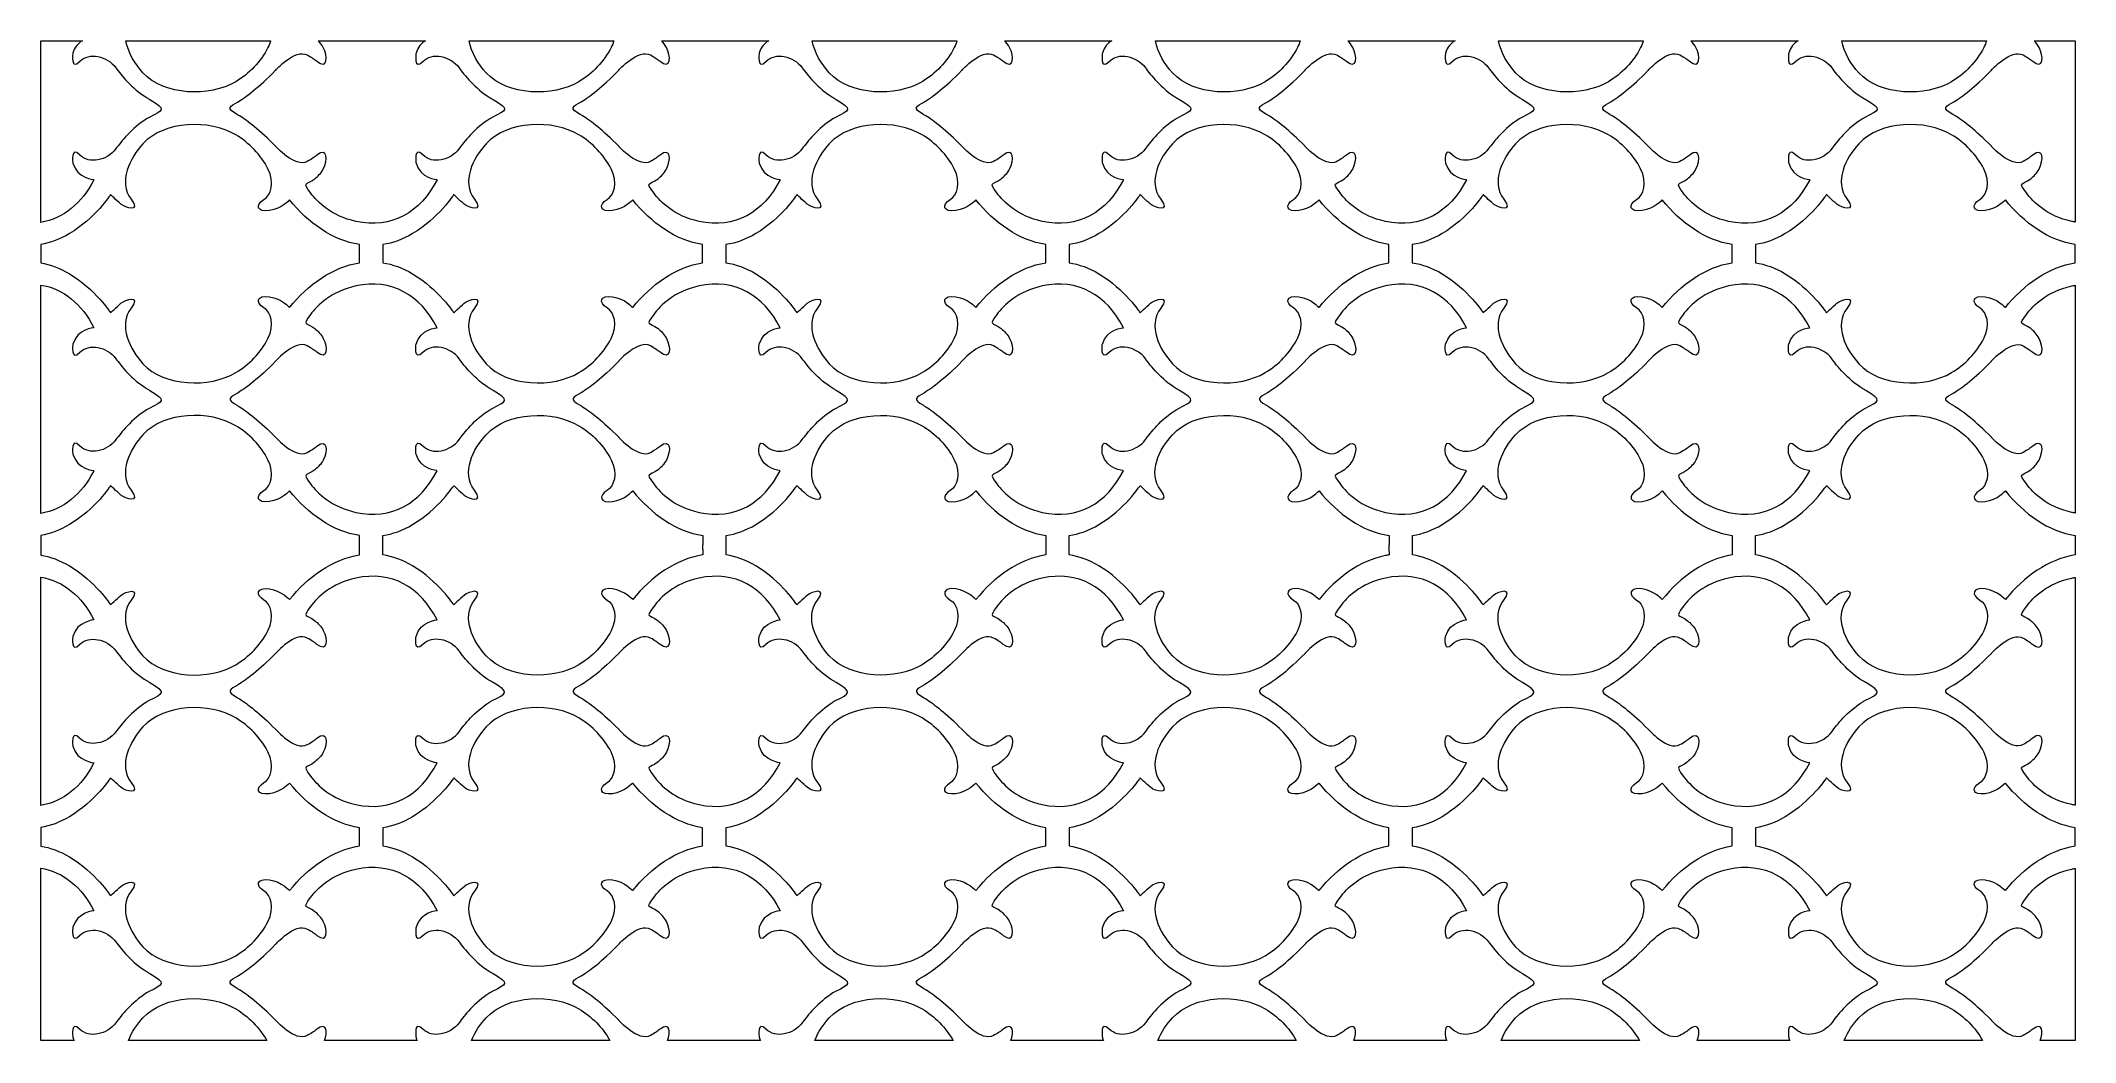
# Model space of a CAD drawing. Header units: millimetres. Extents: x -1200 to 1200, y -592 to 590.
import ezdxf

# ---------------------------------------------------------------- set-up
doc = ezdxf.new("R2010")
doc.units = ezdxf.units.MM
doc.header["$MEASUREMENT"] = 0
doc.layers.add('Layer 1', color=7, linetype='Continuous')

msp = doc.modelspace()

# ---------------------------------------------------------------- linework, layer by layer
at = {"layer": 'Layer 1', "color": 250, "lineweight": 20}
for points, knots in [([(-1200.05, 375.5518), (-1173.1857, 379.9915), (-1151.4604, 398.1002), (-1137.2702, 425.9065), (-1137.2702, 425.9065), (-1156.9637, 427.2996), (-1162.1153, 445.4076), (-1162.1153, 445.4076), (-1165.1208, 466.2385), (-1154.102, 455.0739), (-1143.0822, 443.9097), (-1121.7637, 448.4274), (-1111.3126, 462.5627), (-1105.2576, 470.7513), (-1093.3278, 486.3841), (-1075.0854, 497.6592), (-1074.1068, 498.2644), (-1073.1877, 498.9029), (-1072.2194, 499.3873), (-1054.7273, 508.1419), (-1051.7535, 508.8436), (-1071.1237, 520.5232), (-1072.2374, 521.1944), (-1073.4184, 521.8614), (-1074.6207, 522.5951), (-1093.1255, 533.8847), (-1105.206, 549.713), (-1111.3126, 557.9741), (-1121.7649, 572.1112), (-1143.0822, 576.5924), (-1154.102, 565.48), (-1165.1208, 554.3074), (-1162.1153, 575.1398), (-1162.1153, 575.1398), (-1160.0169, 582.5109), (-1155.5046, 587.1098), (-1150.8935, 589.9734), (-1150.8935, 589.9734), (-1200.05, 589.9734), (-1200.05, 589.9734), (-1200.05, 589.9734), (-1200.05, 375.5518), (-1200.05, 375.5518)], [0, 0, 0, 0, 0.071428571, 0.071428571, 0.071428571, 0.142857143, 0.142857143, 0.142857143, 0.214285714, 0.214285714, 0.214285714, 0.285714286, 0.285714286, 0.285714286, 0.357142857, 0.357142857, 0.357142857, 0.428571429, 0.428571429, 0.428571429, 0.5, 0.5, 0.5, 0.571428571, 0.571428571, 0.571428571, 0.642857143, 0.642857143, 0.642857143, 0.714285714, 0.714285714, 0.714285714, 0.785714286, 0.785714286, 0.785714286, 0.857142857, 0.857142857, 0.857142857, 0.928571429, 0.928571429, 0.928571429, 1, 1, 1, 1]), ([(-1099.5283, 589.9734), (-1097.179, 575.9589), (-1088.4727, 561.9979), (-1079.4246, 552.1524), (-1054.2955, 524.8359), (-1000.6188, 523.3292), (-970.0499, 541.566), (-954.2366, 550.9289), (-940.4944, 565.1873), (-931.9554, 581.7707), (-930.5265, 584.5485), (-929.4844, 587.2985), (-928.7785, 589.9734), (-928.7785, 589.9734), (-1099.5283, 589.9734), (-1099.5283, 589.9734)], [0, 0, 0, 0, 0.2, 0.2, 0.2, 0.4, 0.4, 0.4, 0.6, 0.6, 0.6, 0.8, 0.8, 0.8, 1, 1, 1, 1]), ([(-872.6251, 589.9734), (-870.4645, 587.7821), (-868.4118, 585.169), (-866.7332, 582.0619), (-861.1645, 571.7609), (-861.3467, 555.2965), (-874.2377, 565.6545), (-876.7672, 567.6903), (-880.3945, 570.2516), (-885.5569, 573.0988), (-899.9228, 581.1311), (-922.9763, 555.0621), (-922.9763, 555.0621), (-942.9847, 534.6443), (-957.5317, 523.7435), (-967.2576, 517.9294), (-976.9307, 512.1532), (-982.0971, 510.6099), (-968.4354, 503.0453), (-967.5092, 502.5326), (-966.5629, 501.9289), (-965.5586, 501.2969), (-955.8463, 495.194), (-941.814, 484.4261), (-922.9763, 465.4598), (-922.9763, 465.4598), (-899.9228, 439.4171), (-885.5569, 447.4285), (-880.3945, 450.308), (-876.7672, 452.8228), (-874.2377, 454.8631), (-861.3467, 465.2605), (-861.1645, 448.7564), (-866.7332, 438.4741), (-869.4346, 433.4864), (-873.1055, 429.7542), (-876.6382, 427.0378), (-887.4366, 418.7326), (-891.7742, 424.0194), (-881.6776, 410.2573), (-873.6703, 399.3431), (-857.3153, 383.0212), (-828.2925, 376.698), (-786.1522, 367.5169), (-752.0951, 387.4323), (-732.461, 425.9065), (-732.461, 425.9065), (-752.1549, 427.2996), (-757.3065, 445.4076), (-757.3065, 445.4076), (-760.3119, 466.2385), (-749.2923, 455.0739), (-738.2733, 443.9097), (-716.9548, 448.4274), (-706.5033, 462.5627), (-700.4488, 470.7513), (-688.5186, 486.3841), (-670.2761, 497.6592), (-669.2979, 498.2644), (-668.3788, 498.9029), (-667.4105, 499.3873), (-649.9186, 508.1419), (-646.9443, 508.8436), (-666.3144, 520.5232), (-667.4286, 521.1944), (-668.6092, 521.8614), (-669.8123, 522.5951), (-688.3162, 533.8847), (-700.3971, 549.713), (-706.5033, 557.9741), (-716.9553, 572.1112), (-738.2733, 576.5924), (-749.2923, 565.48), (-760.3119, 554.3074), (-757.3065, 575.1398), (-757.3065, 575.1398), (-755.2072, 582.5109), (-750.6953, 587.1098), (-746.0846, 589.9734), (-746.0846, 589.9734), (-872.6251, 589.9734), (-872.6251, 589.9734)], [0, 0, 0, 0, 0.037037037, 0.037037037, 0.037037037, 0.074074074, 0.074074074, 0.074074074, 0.111111111, 0.111111111, 0.111111111, 0.148148148, 0.148148148, 0.148148148, 0.185185185, 0.185185185, 0.185185185, 0.222222222, 0.222222222, 0.222222222, 0.259259259, 0.259259259, 0.259259259, 0.296296296, 0.296296296, 0.296296296, 0.333333333, 0.333333333, 0.333333333, 0.37037037, 0.37037037, 0.37037037, 0.407407407, 0.407407407, 0.407407407, 0.444444444, 0.444444444, 0.444444444, 0.481481481, 0.481481481, 0.481481481, 0.518518519, 0.518518519, 0.518518519, 0.555555556, 0.555555556, 0.555555556, 0.592592593, 0.592592593, 0.592592593, 0.62962963, 0.62962963, 0.62962963, 0.666666667, 0.666666667, 0.666666667, 0.703703704, 0.703703704, 0.703703704, 0.740740741, 0.740740741, 0.740740741, 0.777777778, 0.777777778, 0.777777778, 0.814814815, 0.814814815, 0.814814815, 0.851851852, 0.851851852, 0.851851852, 0.888888889, 0.888888889, 0.888888889, 0.925925926, 0.925925926, 0.925925926, 0.962962963, 0.962962963, 0.962962963, 1, 1, 1, 1]), ([(-694.7186, 589.9734), (-692.3701, 575.9589), (-683.6634, 561.9979), (-674.6154, 552.1524), (-649.4843, 524.8347), (-595.8383, 523.3307), (-565.2708, 541.566), (-549.4574, 550.9289), (-535.7155, 565.1873), (-527.1758, 581.7707), (-525.7473, 584.5485), (-524.7053, 587.2985), (-523.9993, 589.9734), (-523.9993, 589.9734), (-694.7186, 589.9734), (-694.7186, 589.9734)], [0, 0, 0, 0, 0.2, 0.2, 0.2, 0.4, 0.4, 0.4, 0.6, 0.6, 0.6, 0.8, 0.8, 0.8, 1, 1, 1, 1]), ([(-467.8459, 589.9734), (-465.6854, 587.7821), (-463.6325, 585.169), (-461.9544, 582.0619), (-456.3849, 571.7609), (-456.5676, 555.2965), (-469.4588, 565.6545), (-471.9876, 567.6903), (-475.6156, 570.2516), (-480.778, 573.0988), (-495.1437, 581.1311), (-518.1971, 555.0621), (-518.1971, 555.0621), (-538.2054, 534.6443), (-552.7528, 523.7435), (-562.4784, 517.9294), (-572.151, 512.1532), (-577.3171, 510.6099), (-563.6558, 503.0453), (-562.73, 502.5326), (-561.7833, 501.9289), (-560.7785, 501.2969), (-551.067, 495.194), (-537.0348, 484.4261), (-518.1971, 465.4598), (-518.1971, 465.4598), (-495.1437, 439.4171), (-480.778, 447.4285), (-475.6156, 450.308), (-471.9876, 452.8228), (-469.4588, 454.8631), (-456.5676, 465.2605), (-456.3849, 448.7564), (-461.9544, 438.4741), (-464.6558, 433.4864), (-468.3263, 429.7542), (-471.8594, 427.0378), (-482.6573, 418.7326), (-486.9949, 424.0194), (-476.8984, 410.2573), (-468.8916, 399.3431), (-452.5357, 383.0212), (-423.5129, 376.698), (-381.3729, 367.5169), (-347.316, 387.4323), (-327.6817, 425.9065), (-327.6817, 425.9065), (-347.3756, 427.2996), (-352.5272, 445.4076), (-352.5272, 445.4076), (-355.5319, 466.2385), (-344.5131, 455.0739), (-333.4944, 443.9097), (-312.1757, 448.4274), (-301.725, 462.5627), (-295.6692, 470.7513), (-283.7393, 486.3841), (-265.497, 497.6592), (-264.5186, 498.2644), (-263.5996, 498.9029), (-262.6309, 499.3873), (-245.1393, 508.1419), (-242.165, 508.8436), (-261.5352, 520.5232), (-262.6485, 521.1944), (-263.8299, 521.8614), (-265.0331, 522.5951), (-283.5366, 533.8847), (-295.6178, 549.713), (-301.725, 557.9741), (-312.176, 572.1112), (-333.4944, 576.5924), (-344.5131, 565.48), (-355.5319, 554.3074), (-352.5272, 575.1398), (-352.5272, 575.1398), (-350.428, 582.5109), (-345.9161, 587.1098), (-341.305, 589.9734), (-341.305, 589.9734), (-467.8459, 589.9734), (-467.8459, 589.9734)], [0, 0, 0, 0, 0.037037037, 0.037037037, 0.037037037, 0.074074074, 0.074074074, 0.074074074, 0.111111111, 0.111111111, 0.111111111, 0.148148148, 0.148148148, 0.148148148, 0.185185185, 0.185185185, 0.185185185, 0.222222222, 0.222222222, 0.222222222, 0.259259259, 0.259259259, 0.259259259, 0.296296296, 0.296296296, 0.296296296, 0.333333333, 0.333333333, 0.333333333, 0.37037037, 0.37037037, 0.37037037, 0.407407407, 0.407407407, 0.407407407, 0.444444444, 0.444444444, 0.444444444, 0.481481481, 0.481481481, 0.481481481, 0.518518519, 0.518518519, 0.518518519, 0.555555556, 0.555555556, 0.555555556, 0.592592593, 0.592592593, 0.592592593, 0.62962963, 0.62962963, 0.62962963, 0.666666667, 0.666666667, 0.666666667, 0.703703704, 0.703703704, 0.703703704, 0.740740741, 0.740740741, 0.740740741, 0.777777778, 0.777777778, 0.777777778, 0.814814815, 0.814814815, 0.814814815, 0.851851852, 0.851851852, 0.851851852, 0.888888889, 0.888888889, 0.888888889, 0.925925926, 0.925925926, 0.925925926, 0.962962963, 0.962962963, 0.962962963, 1, 1, 1, 1]), ([(-289.9394, 589.9734), (-287.5909, 575.9589), (-278.8842, 561.9979), (-269.8361, 552.1524), (-244.7063, 524.8359), (-191.0299, 523.3292), (-160.4619, 541.566), (-144.6477, 550.9289), (-130.9063, 565.1873), (-122.3665, 581.7707), (-120.9376, 584.5485), (-119.896, 587.2985), (-119.19, 589.9734), (-119.19, 589.9734), (-289.9394, 589.9734), (-289.9394, 589.9734)], [0, 0, 0, 0, 0.2, 0.2, 0.2, 0.4, 0.4, 0.4, 0.6, 0.6, 0.6, 0.8, 0.8, 0.8, 1, 1, 1, 1]), ([(-63.037, 589.9734), (-60.8761, 587.7821), (-58.8229, 585.169), (-57.1451, 582.0619), (-51.576, 571.7609), (-51.7583, 555.2965), (-64.6496, 565.6545), (-67.1783, 567.6903), (-70.8063, 570.2516), (-75.9687, 573.0988), (-90.3348, 581.1311), (-113.3874, 555.0621), (-113.3874, 555.0621), (-133.3962, 534.6443), (-147.9436, 523.7435), (-157.6691, 517.9294), (-167.3422, 512.1532), (-172.5082, 510.6099), (-158.8465, 503.0453), (-157.9208, 502.5326), (-156.9744, 501.9289), (-155.9697, 501.2969), (-146.2574, 495.194), (-132.2259, 484.4261), (-113.3874, 465.4598), (-113.3874, 465.4598), (-90.3348, 439.4171), (-75.9687, 447.4285), (-70.8063, 450.308), (-67.1783, 452.8228), (-64.6496, 454.8631), (-51.7583, 465.2605), (-51.576, 448.7564), (-57.1451, 438.4741), (-59.8465, 433.4864), (-63.5166, 429.7542), (-67.0493, 427.0378), (-77.8485, 418.7326), (-82.1853, 424.0194), (-72.0891, 410.2573), (-64.0819, 399.3431), (-47.7269, 383.0212), (-18.7033, 376.698), (23.4363, 367.5169), (57.4933, 387.4323), (77.1276, 425.9065), (77.1276, 425.9065), (57.434, 427.2996), (52.2824, 445.4076), (52.2824, 445.4076), (49.277, 466.2385), (60.2957, 455.0739), (71.3156, 443.9097), (92.6336, 448.4274), (103.0847, 462.5627), (109.1397, 470.7513), (121.0695, 486.3841), (139.3123, 497.6592), (140.2906, 498.2644), (141.2101, 498.9029), (142.178, 499.3873), (159.67, 508.1419), (162.6438, 508.8436), (143.2736, 520.5232), (142.1603, 521.1944), (140.9789, 521.8614), (139.7762, 522.5951), (121.2723, 533.8847), (109.1915, 549.713), (103.0847, 557.9741), (92.6332, 572.1112), (71.3156, 576.5924), (60.2957, 565.48), (49.277, 554.3074), (52.2824, 575.1398), (52.2824, 575.1398), (54.3809, 582.5109), (58.8932, 587.1098), (63.5043, 589.9734), (63.5043, 589.9734), (-63.037, 589.9734), (-63.037, 589.9734)], [0, 0, 0, 0, 0.037037037, 0.037037037, 0.037037037, 0.074074074, 0.074074074, 0.074074074, 0.111111111, 0.111111111, 0.111111111, 0.148148148, 0.148148148, 0.148148148, 0.185185185, 0.185185185, 0.185185185, 0.222222222, 0.222222222, 0.222222222, 0.259259259, 0.259259259, 0.259259259, 0.296296296, 0.296296296, 0.296296296, 0.333333333, 0.333333333, 0.333333333, 0.37037037, 0.37037037, 0.37037037, 0.407407407, 0.407407407, 0.407407407, 0.444444444, 0.444444444, 0.444444444, 0.481481481, 0.481481481, 0.481481481, 0.518518519, 0.518518519, 0.518518519, 0.555555556, 0.555555556, 0.555555556, 0.592592593, 0.592592593, 0.592592593, 0.62962963, 0.62962963, 0.62962963, 0.666666667, 0.666666667, 0.666666667, 0.703703704, 0.703703704, 0.703703704, 0.740740741, 0.740740741, 0.740740741, 0.777777778, 0.777777778, 0.777777778, 0.814814815, 0.814814815, 0.814814815, 0.851851852, 0.851851852, 0.851851852, 0.888888889, 0.888888889, 0.888888889, 0.925925926, 0.925925926, 0.925925926, 0.962962963, 0.962962963, 0.962962963, 1, 1, 1, 1]), ([(114.8695, 589.9734), (117.2188, 575.9589), (125.9255, 561.9979), (134.9732, 552.1524), (160.1043, 524.8347), (213.7506, 523.3307), (244.3173, 541.566), (260.1312, 550.9289), (273.8734, 565.1873), (282.4126, 581.7707), (283.8416, 584.5485), (284.8833, 587.2985), (285.5887, 589.9734), (285.5887, 589.9734), (114.8695, 589.9734), (114.8695, 589.9734)], [0, 0, 0, 0, 0.2, 0.2, 0.2, 0.4, 0.4, 0.4, 0.6, 0.6, 0.6, 0.8, 0.8, 0.8, 1, 1, 1, 1]), ([(341.7422, 589.9734), (343.9035, 587.7821), (345.9564, 585.169), (347.6341, 582.0619), (353.2033, 571.7609), (353.0209, 555.2965), (340.1297, 565.6545), (337.601, 567.6903), (333.9729, 570.2516), (328.8104, 573.0988), (314.4445, 581.1311), (291.3918, 555.0621), (291.3918, 555.0621), (271.3831, 534.6443), (256.8357, 523.7435), (247.1097, 517.9294), (237.4374, 512.1532), (232.271, 510.6099), (245.9331, 503.0453), (246.8585, 502.5326), (247.8047, 501.9289), (248.8095, 501.2969), (258.5219, 495.194), (272.5532, 484.4261), (291.3918, 465.4598), (291.3918, 465.4598), (314.4445, 439.4171), (328.8104, 447.4285), (333.9729, 450.308), (337.601, 452.8228), (340.1297, 454.8631), (353.0209, 465.2605), (353.2033, 448.7564), (347.6341, 438.4741), (344.9327, 433.4864), (341.2626, 429.7542), (337.7295, 427.0378), (326.9311, 418.7326), (322.594, 424.0194), (332.6901, 410.2573), (340.6973, 399.3431), (357.0524, 383.0212), (386.0756, 376.698), (428.2156, 367.5169), (462.2726, 387.4323), (481.9067, 425.9065), (481.9067, 425.9065), (462.2133, 427.2996), (457.0617, 445.4076), (457.0617, 445.4076), (454.0562, 466.2385), (465.0749, 455.0739), (476.0942, 443.9097), (497.4129, 448.4274), (507.8639, 462.5627), (513.9197, 470.7513), (525.8487, 486.3841), (544.0915, 497.6592), (545.0699, 498.2644), (545.9888, 498.9029), (546.9572, 499.3873), (564.4488, 508.1419), (567.423, 508.8436), (548.0529, 520.5232), (546.9395, 521.1944), (545.7585, 521.8614), (544.5555, 522.5951), (526.0514, 533.8847), (513.9707, 549.713), (507.8639, 557.9741), (497.4125, 572.1112), (476.0942, 576.5924), (465.0749, 565.48), (454.0562, 554.3074), (457.0617, 575.1398), (457.0617, 575.1398), (459.1602, 582.5109), (463.6728, 587.1098), (468.2839, 589.9734), (468.2839, 589.9734), (341.7422, 589.9734), (341.7422, 589.9734)], [0, 0, 0, 0, 0.037037037, 0.037037037, 0.037037037, 0.074074074, 0.074074074, 0.074074074, 0.111111111, 0.111111111, 0.111111111, 0.148148148, 0.148148148, 0.148148148, 0.185185185, 0.185185185, 0.185185185, 0.222222222, 0.222222222, 0.222222222, 0.259259259, 0.259259259, 0.259259259, 0.296296296, 0.296296296, 0.296296296, 0.333333333, 0.333333333, 0.333333333, 0.37037037, 0.37037037, 0.37037037, 0.407407407, 0.407407407, 0.407407407, 0.444444444, 0.444444444, 0.444444444, 0.481481481, 0.481481481, 0.481481481, 0.518518519, 0.518518519, 0.518518519, 0.555555556, 0.555555556, 0.555555556, 0.592592593, 0.592592593, 0.592592593, 0.62962963, 0.62962963, 0.62962963, 0.666666667, 0.666666667, 0.666666667, 0.703703704, 0.703703704, 0.703703704, 0.740740741, 0.740740741, 0.740740741, 0.777777778, 0.777777778, 0.777777778, 0.814814815, 0.814814815, 0.814814815, 0.851851852, 0.851851852, 0.851851852, 0.888888889, 0.888888889, 0.888888889, 0.925925926, 0.925925926, 0.925925926, 0.962962963, 0.962962963, 0.962962963, 1, 1, 1, 1]), ([(519.6491, 589.9734), (521.9975, 575.9589), (530.7043, 561.9979), (539.7524, 552.1524), (564.8823, 524.8355), (618.5579, 523.3299), (649.1266, 541.566), (664.9404, 550.9289), (678.6823, 565.1873), (687.2219, 581.7707), (688.6505, 584.5485), (689.6922, 587.2985), (690.3985, 589.9734), (690.3985, 589.9734), (519.6491, 589.9734), (519.6491, 589.9734)], [0, 0, 0, 0, 0.2, 0.2, 0.2, 0.4, 0.4, 0.4, 0.6, 0.6, 0.6, 0.8, 0.8, 0.8, 1, 1, 1, 1]), ([(746.5515, 589.9734), (748.7128, 587.7821), (750.7652, 585.169), (752.4434, 582.0619), (758.0129, 571.7609), (757.8302, 555.2965), (744.9386, 565.6545), (742.4102, 567.6903), (738.7826, 570.2516), (733.6193, 573.0988), (719.2541, 581.1311), (696.2007, 555.0621), (696.2007, 555.0621), (676.192, 534.6443), (661.6453, 523.7435), (651.9189, 517.9294), (642.2466, 512.1532), (637.0803, 510.6099), (650.742, 503.0453), (651.6677, 502.5326), (652.614, 501.9289), (653.6188, 501.2969), (663.3311, 495.194), (677.363, 484.4261), (696.2007, 465.4598), (696.2007, 465.4598), (719.2541, 439.4171), (733.6193, 447.4285), (738.7826, 450.308), (742.4102, 452.8228), (744.9386, 454.8631), (757.8302, 465.2605), (758.0129, 448.7564), (752.4434, 438.4741), (749.7424, 433.4864), (746.0719, 429.7542), (742.5384, 427.0378), (731.7404, 418.7326), (727.4029, 424.0194), (737.4994, 410.2573), (745.5062, 399.3431), (761.8617, 383.0212), (790.8849, 376.698), (833.0249, 367.5169), (867.0815, 387.4323), (886.716, 425.9065), (886.716, 425.9065), (867.0222, 427.2996), (861.8702, 445.4076), (861.8702, 445.4076), (858.8655, 466.2385), (869.8842, 455.0739), (880.9038, 443.9097), (902.2221, 448.4274), (912.6732, 462.5627), (918.7286, 470.7513), (930.6584, 486.3841), (948.9008, 497.6592), (949.8792, 498.2644), (950.7981, 498.9029), (951.7669, 499.3873), (969.2585, 508.1419), (972.2327, 508.8436), (952.8625, 520.5232), (951.7488, 521.1944), (950.5678, 521.8614), (949.3644, 522.5951), (930.8607, 533.8847), (918.7799, 549.713), (912.6732, 557.9741), (902.2221, 572.1112), (880.9038, 576.5924), (869.8842, 565.48), (858.8655, 554.3074), (861.8702, 575.1398), (861.8702, 575.1398), (863.9695, 582.5109), (868.4812, 587.1098), (873.0923, 589.9734), (873.0923, 589.9734), (746.5515, 589.9734), (746.5515, 589.9734)], [0, 0, 0, 0, 0.037037037, 0.037037037, 0.037037037, 0.074074074, 0.074074074, 0.074074074, 0.111111111, 0.111111111, 0.111111111, 0.148148148, 0.148148148, 0.148148148, 0.185185185, 0.185185185, 0.185185185, 0.222222222, 0.222222222, 0.222222222, 0.259259259, 0.259259259, 0.259259259, 0.296296296, 0.296296296, 0.296296296, 0.333333333, 0.333333333, 0.333333333, 0.37037037, 0.37037037, 0.37037037, 0.407407407, 0.407407407, 0.407407407, 0.444444444, 0.444444444, 0.444444444, 0.481481481, 0.481481481, 0.481481481, 0.518518519, 0.518518519, 0.518518519, 0.555555556, 0.555555556, 0.555555556, 0.592592593, 0.592592593, 0.592592593, 0.62962963, 0.62962963, 0.62962963, 0.666666667, 0.666666667, 0.666666667, 0.703703704, 0.703703704, 0.703703704, 0.740740741, 0.740740741, 0.740740741, 0.777777778, 0.777777778, 0.777777778, 0.814814815, 0.814814815, 0.814814815, 0.851851852, 0.851851852, 0.851851852, 0.888888889, 0.888888889, 0.888888889, 0.925925926, 0.925925926, 0.925925926, 0.962962963, 0.962962963, 0.962962963, 1, 1, 1, 1]), ([(924.4579, 589.9734), (926.8068, 575.9589), (935.5136, 561.9979), (944.5612, 552.1524), (969.6928, 524.8347), (1023.3386, 523.3307), (1053.9059, 541.566), (1069.7197, 550.9289), (1083.4619, 565.1873), (1092.0011, 581.7707), (1093.4298, 584.5485), (1094.4714, 587.2985), (1095.1776, 589.9734), (1095.1776, 589.9734), (924.4579, 589.9734), (924.4579, 589.9734)], [0, 0, 0, 0, 0.2, 0.2, 0.2, 0.4, 0.4, 0.4, 0.6, 0.6, 0.6, 0.8, 0.8, 0.8, 1, 1, 1, 1]), ([(1199.95, 589.9734), (1199.95, 589.9734), (1151.3302, 589.9734), (1151.3302, 589.9734), (1153.4917, 587.7821), (1155.5444, 585.169), (1157.223, 582.0619), (1162.7913, 571.7609), (1162.6095, 555.2965), (1149.7182, 565.6545), (1147.1894, 567.6903), (1143.5618, 570.2516), (1138.3986, 573.0988), (1124.033, 581.1311), (1100.9799, 555.0621), (1100.9799, 555.0621), (1080.9711, 534.6443), (1066.4237, 523.7435), (1056.6982, 517.9294), (1047.0259, 512.1532), (1041.859, 510.6099), (1055.5211, 503.0453), (1056.4474, 502.5326), (1057.3932, 501.9289), (1058.398, 501.2969), (1068.1104, 495.194), (1082.1421, 484.4261), (1100.9799, 465.4598), (1100.9799, 465.4598), (1124.033, 439.4171), (1138.3986, 447.4285), (1143.5618, 450.308), (1147.1894, 452.8228), (1149.7182, 454.8631), (1162.6095, 465.2605), (1162.7913, 448.7564), (1157.223, 438.4741), (1154.5216, 433.4864), (1150.8508, 429.7542), (1147.318, 427.0378), (1136.5192, 418.7326), (1132.1821, 424.0194), (1142.2785, 410.2573), (1150.2855, 399.3431), (1166.6413, 383.0212), (1195.6641, 376.698), (1197.1023, 376.3847), (1198.5309, 376.1049), (1199.95, 375.8587), (1199.95, 375.8587), (1199.95, 589.9734), (1199.95, 589.9734)], [0, 0, 0, 0, 0.058823529, 0.058823529, 0.058823529, 0.117647059, 0.117647059, 0.117647059, 0.176470588, 0.176470588, 0.176470588, 0.235294118, 0.235294118, 0.235294118, 0.294117647, 0.294117647, 0.294117647, 0.352941176, 0.352941176, 0.352941176, 0.411764706, 0.411764706, 0.411764706, 0.470588235, 0.470588235, 0.470588235, 0.529411765, 0.529411765, 0.529411765, 0.588235294, 0.588235294, 0.588235294, 0.647058824, 0.647058824, 0.647058824, 0.705882353, 0.705882353, 0.705882353, 0.764705882, 0.764705882, 0.764705882, 0.823529412, 0.823529412, 0.823529412, 0.882352941, 0.882352941, 0.882352941, 0.941176471, 0.941176471, 0.941176471, 1, 1, 1, 1]), ([(-1200.05, 327.6724), (-1200.05, 327.6724), (-1200.05, 349.5335), (-1200.05, 349.5335), (-1188.8257, 351.4267), (-1177.4736, 355.5373), (-1166.1864, 362.2624), (-1135.6209, 380.471), (-1117.6264, 408.1911), (-1117.6264, 408.1911), (-1117.6264, 408.1911), (-1110.8456, 401.7398), (-1105.383, 397.0799), (-1099.9205, 392.4207), (-1081.2734, 387.0446), (-1093.3278, 402.8147), (-1109.0367, 423.365), (-1094.7168, 451.74), (-1079.4246, 468.3698), (-1054.2337, 495.7676), (-1000.6893, 497.1854), (-970.0499, 478.9795), (-954.2366, 469.5827), (-940.4944, 455.338), (-931.9554, 438.7634), (-923.6041, 422.5555), (-928.4432, 407.2329), (-936.6516, 402.5151), (-947.4837, 396.289), (-945.0013, 387.2714), (-930.333, 389.4188), (-915.6649, 391.5654), (-906.461, 402.0527), (-906.461, 402.0527), (-884.6394, 374.9489), (-855.5705, 354.1938), (-824.0067, 349.3578), (-824.0067, 349.3578), (-824.0067, 327.8443), (-824.0067, 327.8443), (-855.5705, 323.0056), (-884.6394, 302.2456), (-906.461, 275.1398), (-906.461, 275.1398), (-915.6649, 285.6107), (-930.333, 287.7635), (-945.0013, 289.9204), (-947.4837, 280.9051), (-936.6516, 274.6745), (-928.4432, 269.9642), (-923.6041, 254.6603), (-931.9554, 238.4272), (-940.4944, 221.8438), (-954.2366, 207.5851), (-970.0499, 198.2226), (-1000.6172, 179.9869), (-1054.2971, 181.4947), (-1079.4246, 208.809), (-1094.7168, 225.4491), (-1109.0367, 253.8462), (-1093.3278, 274.3852), (-1081.2734, 290.1548), (-1099.9205, 284.8008), (-1105.383, 280.083), (-1110.8456, 275.4326), (-1117.6264, 268.9705), (-1117.6264, 268.9705), (-1117.6264, 268.9705), (-1135.6209, 296.7235), (-1166.1864, 314.9401), (-1177.4736, 321.6682), (-1188.8257, 325.7804), (-1200.05, 327.6724)], [0, 0, 0, 0, 0.041666667, 0.041666667, 0.041666667, 0.083333333, 0.083333333, 0.083333333, 0.125, 0.125, 0.125, 0.166666667, 0.166666667, 0.166666667, 0.208333333, 0.208333333, 0.208333333, 0.25, 0.25, 0.25, 0.291666667, 0.291666667, 0.291666667, 0.333333333, 0.333333333, 0.333333333, 0.375, 0.375, 0.375, 0.416666667, 0.416666667, 0.416666667, 0.458333333, 0.458333333, 0.458333333, 0.5, 0.5, 0.5, 0.541666667, 0.541666667, 0.541666667, 0.583333333, 0.583333333, 0.583333333, 0.625, 0.625, 0.625, 0.666666667, 0.666666667, 0.666666667, 0.708333333, 0.708333333, 0.708333333, 0.75, 0.75, 0.75, 0.791666667, 0.791666667, 0.791666667, 0.833333333, 0.833333333, 0.833333333, 0.875, 0.875, 0.875, 0.916666667, 0.916666667, 0.916666667, 0.958333333, 0.958333333, 0.958333333, 1, 1, 1, 1]), ([(-565.2708, 478.9795), (-549.4574, 469.5827), (-535.7155, 455.338), (-527.1758, 438.7634), (-518.8249, 422.5555), (-523.6644, 407.2329), (-531.8724, 402.5151), (-542.7044, 396.289), (-540.2222, 387.2714), (-525.5541, 389.4188), (-510.8856, 391.5654), (-501.6818, 402.0527), (-501.6818, 402.0527), (-479.8602, 374.9489), (-450.7909, 354.1938), (-419.2274, 349.3578), (-419.2274, 349.3578), (-419.2274, 327.8443), (-419.2274, 327.8443), (-450.7909, 323.0056), (-479.8602, 302.2456), (-501.6818, 275.1398), (-501.6818, 275.1398), (-510.8856, 285.6107), (-525.5541, 287.7635), (-540.2222, 289.9204), (-542.7044, 280.9051), (-531.8724, 274.6745), (-523.6644, 269.9642), (-518.8249, 254.6603), (-527.1758, 238.4272), (-535.7155, 221.8438), (-549.4574, 207.5851), (-565.2708, 198.2226), (-595.8367, 179.9872), (-649.4863, 181.4932), (-674.6154, 208.809), (-689.9075, 225.4491), (-704.2271, 253.8462), (-688.5186, 274.3852), (-676.4642, 290.1548), (-695.1116, 284.8008), (-700.5737, 280.083), (-706.0367, 275.4326), (-712.8177, 268.9705), (-712.8177, 268.9705), (-712.8177, 268.9705), (-730.8116, 296.7235), (-761.3768, 314.9401), (-773.0826, 321.9171), (-784.8553, 326.0811), (-796.4862, 327.8732), (-796.4862, 327.8732), (-796.4862, 349.3311), (-796.4862, 349.3311), (-784.8553, 351.1249), (-773.0826, 355.2885), (-761.3768, 362.2624), (-730.8116, 380.471), (-712.8177, 408.1911), (-712.8177, 408.1911), (-712.8177, 408.1911), (-706.0367, 401.7398), (-700.5737, 397.0799), (-695.1116, 392.4207), (-676.4642, 387.0446), (-688.5186, 402.8147), (-704.2271, 423.365), (-689.9075, 451.74), (-674.6154, 468.3698), (-649.4225, 495.7695), (-595.9089, 497.1843), (-565.2708, 478.9795)], [0, 0, 0, 0, 0.041666667, 0.041666667, 0.041666667, 0.083333333, 0.083333333, 0.083333333, 0.125, 0.125, 0.125, 0.166666667, 0.166666667, 0.166666667, 0.208333333, 0.208333333, 0.208333333, 0.25, 0.25, 0.25, 0.291666667, 0.291666667, 0.291666667, 0.333333333, 0.333333333, 0.333333333, 0.375, 0.375, 0.375, 0.416666667, 0.416666667, 0.416666667, 0.458333333, 0.458333333, 0.458333333, 0.5, 0.5, 0.5, 0.541666667, 0.541666667, 0.541666667, 0.583333333, 0.583333333, 0.583333333, 0.625, 0.625, 0.625, 0.666666667, 0.666666667, 0.666666667, 0.708333333, 0.708333333, 0.708333333, 0.75, 0.75, 0.75, 0.791666667, 0.791666667, 0.791666667, 0.833333333, 0.833333333, 0.833333333, 0.875, 0.875, 0.875, 0.916666667, 0.916666667, 0.916666667, 0.958333333, 0.958333333, 0.958333333, 1, 1, 1, 1]), ([(-269.8361, 208.809), (-285.1283, 225.4491), (-299.4478, 253.8462), (-283.7393, 274.3852), (-271.685, 290.1548), (-290.332, 284.8008), (-295.795, 280.083), (-301.2571, 275.4326), (-308.038, 268.9705), (-308.038, 268.9705), (-308.038, 268.9705), (-326.0324, 296.7235), (-356.5975, 314.9401), (-368.3033, 321.9171), (-380.0769, 326.0811), (-391.7065, 327.8732), (-391.7065, 327.8732), (-391.7065, 349.3311), (-391.7065, 349.3311), (-380.0769, 351.1249), (-368.3033, 355.2885), (-356.5975, 362.2624), (-326.0324, 380.471), (-308.038, 408.1911), (-308.038, 408.1911), (-308.038, 408.1911), (-301.2571, 401.7398), (-295.795, 397.0799), (-290.332, 392.4207), (-271.685, 387.0446), (-283.7393, 402.8147), (-299.4478, 423.365), (-285.1283, 451.74), (-269.8361, 468.3698), (-244.6449, 495.7676), (-191.1011, 497.1854), (-160.4619, 478.9795), (-144.6477, 469.5827), (-130.9063, 455.338), (-122.3665, 438.7634), (-114.016, 422.5555), (-118.8551, 407.2329), (-127.0635, 402.5151), (-137.8955, 396.289), (-135.4133, 387.2714), (-120.7448, 389.4188), (-106.076, 391.5654), (-96.8725, 402.0527), (-96.8725, 402.0527), (-75.0509, 374.9489), (-45.9821, 354.1938), (-14.4178, 349.3578), (-14.4178, 349.3578), (-14.4178, 327.8443), (-14.4178, 327.8443), (-45.9821, 323.0056), (-75.0509, 302.2456), (-96.8725, 275.1398), (-96.8725, 275.1398), (-106.076, 285.6107), (-120.7448, 287.7635), (-135.4133, 289.9204), (-137.8955, 280.9051), (-127.0635, 274.6745), (-118.8551, 269.9642), (-114.016, 254.6603), (-122.3665, 238.4272), (-130.9063, 221.8438), (-144.6477, 207.5851), (-160.4619, 198.2226), (-191.0287, 179.9865), (-244.7094, 181.4958), (-269.8361, 208.809)], [0, 0, 0, 0, 0.041666667, 0.041666667, 0.041666667, 0.083333333, 0.083333333, 0.083333333, 0.125, 0.125, 0.125, 0.166666667, 0.166666667, 0.166666667, 0.208333333, 0.208333333, 0.208333333, 0.25, 0.25, 0.25, 0.291666667, 0.291666667, 0.291666667, 0.333333333, 0.333333333, 0.333333333, 0.375, 0.375, 0.375, 0.416666667, 0.416666667, 0.416666667, 0.458333333, 0.458333333, 0.458333333, 0.5, 0.5, 0.5, 0.541666667, 0.541666667, 0.541666667, 0.583333333, 0.583333333, 0.583333333, 0.625, 0.625, 0.625, 0.666666667, 0.666666667, 0.666666667, 0.708333333, 0.708333333, 0.708333333, 0.75, 0.75, 0.75, 0.791666667, 0.791666667, 0.791666667, 0.833333333, 0.833333333, 0.833333333, 0.875, 0.875, 0.875, 0.916666667, 0.916666667, 0.916666667, 0.958333333, 0.958333333, 0.958333333, 1, 1, 1, 1]), ([(244.3173, 478.9795), (260.1312, 469.5827), (273.8734, 455.338), (282.4126, 438.7634), (290.7633, 422.5555), (285.9242, 407.2329), (277.7158, 402.5151), (266.8837, 396.289), (269.3659, 387.2714), (284.0344, 389.4188), (298.7028, 391.5654), (307.9075, 402.0527), (307.9075, 402.0527), (329.7282, 374.9489), (358.7971, 354.1938), (390.3615, 349.3578), (390.3615, 349.3578), (390.3615, 327.8443), (390.3615, 327.8443), (358.7971, 323.0056), (329.7282, 302.2456), (307.9075, 275.1398), (307.9075, 275.1398), (298.7028, 285.6107), (284.0344, 287.7635), (269.3659, 289.9204), (266.8837, 280.9051), (277.7158, 274.6745), (285.9242, 269.9642), (290.7633, 254.6603), (282.4126, 238.4272), (273.8734, 221.8438), (260.1312, 207.5851), (244.3173, 198.2226), (213.7513, 179.9872), (160.1019, 181.4932), (134.9732, 208.809), (119.681, 225.4491), (105.3611, 253.8462), (121.0695, 274.3852), (133.1242, 290.1548), (114.4773, 284.8008), (109.0147, 280.083), (103.5518, 275.4326), (96.7709, 268.9705), (96.7709, 268.9705), (96.7709, 268.9705), (78.7769, 296.7235), (48.2113, 314.9401), (36.5063, 321.9171), (24.7328, 326.0811), (13.1031, 327.8732), (13.1031, 327.8732), (13.1031, 349.3311), (13.1031, 349.3311), (24.7328, 351.1249), (36.5063, 355.2885), (48.2113, 362.2624), (78.7769, 380.471), (96.7709, 408.1911), (96.7709, 408.1911), (96.7709, 408.1911), (103.5518, 401.7398), (109.0147, 397.0799), (114.4773, 392.4207), (133.1242, 387.0446), (121.0695, 402.8147), (105.3611, 423.365), (119.681, 451.74), (134.9732, 468.3698), (160.1664, 495.7695), (213.68, 497.1843), (244.3173, 478.9795)], [0, 0, 0, 0, 0.041666667, 0.041666667, 0.041666667, 0.083333333, 0.083333333, 0.083333333, 0.125, 0.125, 0.125, 0.166666667, 0.166666667, 0.166666667, 0.208333333, 0.208333333, 0.208333333, 0.25, 0.25, 0.25, 0.291666667, 0.291666667, 0.291666667, 0.333333333, 0.333333333, 0.333333333, 0.375, 0.375, 0.375, 0.416666667, 0.416666667, 0.416666667, 0.458333333, 0.458333333, 0.458333333, 0.5, 0.5, 0.5, 0.541666667, 0.541666667, 0.541666667, 0.583333333, 0.583333333, 0.583333333, 0.625, 0.625, 0.625, 0.666666667, 0.666666667, 0.666666667, 0.708333333, 0.708333333, 0.708333333, 0.75, 0.75, 0.75, 0.791666667, 0.791666667, 0.791666667, 0.833333333, 0.833333333, 0.833333333, 0.875, 0.875, 0.875, 0.916666667, 0.916666667, 0.916666667, 0.958333333, 0.958333333, 0.958333333, 1, 1, 1, 1]), ([(649.1266, 478.9795), (664.9404, 469.5827), (678.6823, 455.338), (687.2219, 438.7634), (695.5729, 422.5555), (690.7334, 407.2329), (682.5254, 402.5151), (671.6929, 396.289), (674.1752, 387.2714), (688.8441, 389.4188), (703.512, 391.5654), (712.716, 402.0527), (712.716, 402.0527), (734.5371, 374.9489), (763.6064, 354.1938), (795.1704, 349.3578), (795.1704, 349.3578), (795.1704, 327.8443), (795.1704, 327.8443), (763.6064, 323.0056), (734.5371, 302.2456), (712.716, 275.1398), (712.716, 275.1398), (703.512, 285.6107), (688.8441, 287.7635), (674.1752, 289.9204), (671.6929, 280.9051), (682.5254, 274.6745), (690.7334, 269.9642), (695.5729, 254.6603), (687.2219, 238.4272), (678.6823, 221.8438), (664.9404, 207.5851), (649.1266, 198.2226), (618.5595, 179.9869), (564.8795, 181.4947), (539.7524, 208.809), (524.4601, 225.4491), (510.1403, 253.8462), (525.8487, 274.3852), (537.9035, 290.1548), (519.256, 284.8008), (513.7939, 280.083), (508.3311, 275.4326), (501.5501, 268.9705), (501.5501, 268.9705), (501.5501, 268.9705), (483.5562, 296.7235), (452.9905, 314.9401), (441.2856, 321.9171), (429.512, 326.0811), (417.8819, 327.8732), (417.8819, 327.8732), (417.8819, 349.3311), (417.8819, 349.3311), (429.512, 351.1249), (441.2856, 355.2885), (452.9905, 362.2624), (483.5562, 380.471), (501.5501, 408.1911), (501.5501, 408.1911), (501.5501, 408.1911), (508.3311, 401.7398), (513.7939, 397.0799), (519.256, 392.4207), (537.9035, 387.0446), (525.8487, 402.8147), (510.1403, 423.365), (524.4601, 451.74), (539.7524, 468.3698), (564.9428, 495.7672), (618.4882, 497.1866), (649.1266, 478.9795)], [0, 0, 0, 0, 0.041666667, 0.041666667, 0.041666667, 0.083333333, 0.083333333, 0.083333333, 0.125, 0.125, 0.125, 0.166666667, 0.166666667, 0.166666667, 0.208333333, 0.208333333, 0.208333333, 0.25, 0.25, 0.25, 0.291666667, 0.291666667, 0.291666667, 0.333333333, 0.333333333, 0.333333333, 0.375, 0.375, 0.375, 0.416666667, 0.416666667, 0.416666667, 0.458333333, 0.458333333, 0.458333333, 0.5, 0.5, 0.5, 0.541666667, 0.541666667, 0.541666667, 0.583333333, 0.583333333, 0.583333333, 0.625, 0.625, 0.625, 0.666666667, 0.666666667, 0.666666667, 0.708333333, 0.708333333, 0.708333333, 0.75, 0.75, 0.75, 0.791666667, 0.791666667, 0.791666667, 0.833333333, 0.833333333, 0.833333333, 0.875, 0.875, 0.875, 0.916666667, 0.916666667, 0.916666667, 0.958333333, 0.958333333, 0.958333333, 1, 1, 1, 1]), ([(1053.9059, 478.9795), (1069.7197, 469.5827), (1083.4619, 455.338), (1092.0011, 438.7634), (1100.3522, 422.5555), (1095.5122, 407.2329), (1087.3043, 402.5151), (1076.4721, 396.289), (1078.9545, 387.2714), (1093.6228, 389.4188), (1108.2913, 391.5654), (1117.4952, 402.0527), (1117.4952, 402.0527), (1139.3168, 374.9489), (1168.3856, 354.1938), (1199.95, 349.3578), (1199.95, 349.3578), (1199.95, 327.8443), (1199.95, 327.8443), (1168.3856, 323.0056), (1139.3168, 302.2456), (1117.4952, 275.1398), (1117.4952, 275.1398), (1108.2913, 285.6107), (1093.6228, 287.7635), (1078.9545, 289.9204), (1076.4721, 280.9051), (1087.3043, 274.6745), (1095.5122, 269.9642), (1100.3522, 254.6603), (1092.0011, 238.4272), (1083.4619, 221.8438), (1069.7197, 207.5851), (1053.9059, 198.2226), (1023.3399, 179.9872), (969.6899, 181.4932), (944.5612, 208.809), (929.2694, 225.4491), (914.95, 253.8462), (930.6584, 274.3852), (942.7124, 290.1548), (924.0658, 284.8008), (918.6032, 280.083), (913.1407, 275.4326), (906.3598, 268.9705), (906.3598, 268.9705), (906.3598, 268.9705), (888.3649, 296.7235), (857.8002, 314.9401), (846.0943, 321.9171), (834.3209, 326.0811), (822.6911, 327.8732), (822.6911, 327.8732), (822.6911, 349.3311), (822.6911, 349.3311), (834.3209, 351.1249), (846.0943, 355.2885), (857.8002, 362.2624), (888.3649, 380.471), (906.3598, 408.1911), (906.3598, 408.1911), (906.3598, 408.1911), (913.1407, 401.7398), (918.6032, 397.0799), (924.0658, 392.4207), (942.7124, 387.0446), (930.6584, 402.8147), (914.95, 423.365), (929.2694, 451.74), (944.5612, 468.3698), (969.7544, 495.7695), (1023.2682, 497.1843), (1053.9059, 478.9795)], [0, 0, 0, 0, 0.041666667, 0.041666667, 0.041666667, 0.083333333, 0.083333333, 0.083333333, 0.125, 0.125, 0.125, 0.166666667, 0.166666667, 0.166666667, 0.208333333, 0.208333333, 0.208333333, 0.25, 0.25, 0.25, 0.291666667, 0.291666667, 0.291666667, 0.333333333, 0.333333333, 0.333333333, 0.375, 0.375, 0.375, 0.416666667, 0.416666667, 0.416666667, 0.458333333, 0.458333333, 0.458333333, 0.5, 0.5, 0.5, 0.541666667, 0.541666667, 0.541666667, 0.583333333, 0.583333333, 0.583333333, 0.625, 0.625, 0.625, 0.666666667, 0.666666667, 0.666666667, 0.708333333, 0.708333333, 0.708333333, 0.75, 0.75, 0.75, 0.791666667, 0.791666667, 0.791666667, 0.833333333, 0.833333333, 0.833333333, 0.875, 0.875, 0.875, 0.916666667, 0.916666667, 0.916666667, 0.958333333, 0.958333333, 0.958333333, 1, 1, 1, 1]), ([(-1200.05, 32.2081), (-1173.1857, 36.6476), (-1151.4604, 54.7564), (-1137.2702, 82.5631), (-1137.2702, 82.5631), (-1156.9637, 83.9558), (-1162.1153, 102.0638), (-1162.1153, 102.0638), (-1165.1208, 122.8947), (-1154.102, 111.7301), (-1143.0822, 100.5663), (-1121.7637, 105.0836), (-1111.3126, 119.2189), (-1105.2576, 127.4074), (-1093.3278, 143.0403), (-1075.0854, 154.3154), (-1074.1068, 154.9203), (-1073.1877, 155.5591), (-1072.2194, 156.0436), (-1054.7273, 164.7989), (-1051.7535, 165.4998), (-1071.1237, 177.1793), (-1072.2374, 177.8505), (-1073.4184, 178.5175), (-1074.6207, 179.2517), (-1093.1255, 190.5413), (-1105.206, 206.3693), (-1111.3126, 214.6306), (-1121.7649, 228.7674), (-1143.0822, 233.2486), (-1154.102, 222.1358), (-1165.1208, 210.964), (-1162.1153, 231.7961), (-1162.1153, 231.7961), (-1156.9637, 249.8888), (-1137.2702, 251.2864), (-1137.2702, 251.2864), (-1151.4604, 279.0798), (-1173.1857, 297.2076), (-1200.05, 301.6544), (-1200.05, 301.6544), (-1200.05, 32.2081), (-1200.05, 32.2081)], [0, 0, 0, 0, 0.071428571, 0.071428571, 0.071428571, 0.142857143, 0.142857143, 0.142857143, 0.214285714, 0.214285714, 0.214285714, 0.285714286, 0.285714286, 0.285714286, 0.357142857, 0.357142857, 0.357142857, 0.428571429, 0.428571429, 0.428571429, 0.5, 0.5, 0.5, 0.571428571, 0.571428571, 0.571428571, 0.642857143, 0.642857143, 0.642857143, 0.714285714, 0.714285714, 0.714285714, 0.785714286, 0.785714286, 0.785714286, 0.857142857, 0.857142857, 0.857142857, 0.928571429, 0.928571429, 0.928571429, 1, 1, 1, 1]), ([(-967.2576, 174.5852), (-957.5317, 180.4), (-942.9847, 191.3005), (-922.9763, 211.7186), (-922.9763, 211.7186), (-899.9228, 237.7876), (-885.5569, 229.755), (-880.3945, 226.9078), (-876.7672, 224.3465), (-874.2377, 222.3108), (-861.3467, 211.9534), (-861.1645, 228.4176), (-866.7332, 238.718), (-869.4346, 243.7195), (-873.1055, 247.4425), (-876.6382, 250.1826), (-887.4366, 258.4448), (-891.7742, 253.1446), (-881.6776, 266.9364), (-873.6703, 277.8734), (-857.3153, 294.1699), (-828.2925, 300.5091), (-786.1522, 309.7004), (-752.0951, 289.7428), (-732.461, 251.2864), (-732.461, 251.2864), (-752.1549, 249.8888), (-757.3065, 231.7961), (-757.3065, 231.7961), (-760.3119, 210.964), (-749.2923, 222.1358), (-738.2733, 233.2486), (-716.9553, 228.7674), (-706.5033, 214.6306), (-700.3971, 206.3693), (-688.3162, 190.5413), (-669.8123, 179.2517), (-668.6092, 178.5175), (-667.4286, 177.8505), (-666.3144, 177.1793), (-646.9443, 165.4998), (-649.9186, 164.7989), (-667.4105, 156.0436), (-668.3788, 155.5591), (-669.2979, 154.9203), (-670.2761, 154.3154), (-688.5186, 143.0403), (-700.4488, 127.4074), (-706.5033, 119.2189), (-716.9548, 105.0836), (-738.2733, 100.5663), (-749.2923, 111.7301), (-760.3119, 122.8947), (-757.3065, 102.0638), (-757.3065, 102.0638), (-752.1549, 83.9558), (-732.461, 82.5631), (-732.461, 82.5631), (-752.0951, 44.0884), (-786.1522, 24.1731), (-828.2925, 33.3541), (-857.3153, 39.6774), (-873.6703, 55.9997), (-881.6776, 66.9139), (-891.7742, 80.6757), (-887.4366, 75.3891), (-876.6382, 83.6939), (-873.1055, 86.4107), (-869.4346, 90.143), (-866.7332, 95.1303), (-861.1645, 105.4129), (-861.3467, 121.9166), (-874.2377, 111.5193), (-876.7672, 109.479), (-880.3945, 106.9645), (-885.5569, 104.085), (-899.9228, 96.0732), (-922.9763, 122.1163), (-922.9763, 122.1163), (-941.814, 141.0823), (-955.8463, 151.8505), (-965.5586, 157.9539), (-966.5629, 158.5854), (-967.5092, 159.1888), (-968.4354, 159.7018), (-982.0971, 167.2661), (-976.9307, 168.8093), (-967.2576, 174.5852)], [0, 0, 0, 0, 0.034482759, 0.034482759, 0.034482759, 0.068965517, 0.068965517, 0.068965517, 0.103448276, 0.103448276, 0.103448276, 0.137931034, 0.137931034, 0.137931034, 0.172413793, 0.172413793, 0.172413793, 0.206896552, 0.206896552, 0.206896552, 0.24137931, 0.24137931, 0.24137931, 0.275862069, 0.275862069, 0.275862069, 0.310344828, 0.310344828, 0.310344828, 0.344827586, 0.344827586, 0.344827586, 0.379310345, 0.379310345, 0.379310345, 0.413793103, 0.413793103, 0.413793103, 0.448275862, 0.448275862, 0.448275862, 0.482758621, 0.482758621, 0.482758621, 0.517241379, 0.517241379, 0.517241379, 0.551724138, 0.551724138, 0.551724138, 0.586206897, 0.586206897, 0.586206897, 0.620689655, 0.620689655, 0.620689655, 0.655172414, 0.655172414, 0.655172414, 0.689655172, 0.689655172, 0.689655172, 0.724137931, 0.724137931, 0.724137931, 0.75862069, 0.75862069, 0.75862069, 0.793103448, 0.793103448, 0.793103448, 0.827586207, 0.827586207, 0.827586207, 0.862068966, 0.862068966, 0.862068966, 0.896551724, 0.896551724, 0.896551724, 0.931034483, 0.931034483, 0.931034483, 0.965517241, 0.965517241, 0.965517241, 1, 1, 1, 1]), ([(-562.4784, 174.5852), (-552.7528, 180.4), (-538.2054, 191.3005), (-518.1971, 211.7186), (-518.1971, 211.7186), (-495.1437, 237.7876), (-480.778, 229.755), (-475.6156, 226.9078), (-471.9876, 224.3465), (-469.4588, 222.3108), (-456.5676, 211.9534), (-456.3849, 228.4176), (-461.9544, 238.718), (-464.6558, 243.7195), (-468.3263, 247.4425), (-471.8594, 250.1826), (-482.6573, 258.4448), (-486.9949, 253.1446), (-476.8984, 266.9364), (-468.8916, 277.8734), (-452.5357, 294.1699), (-423.5129, 300.5091), (-381.3729, 309.7004), (-347.316, 289.7428), (-327.6817, 251.2864), (-327.6817, 251.2864), (-347.3756, 249.8888), (-352.5272, 231.7961), (-352.5272, 231.7961), (-355.5319, 210.964), (-344.5131, 222.1358), (-333.4944, 233.2486), (-312.176, 228.7674), (-301.725, 214.6306), (-295.6178, 206.3693), (-283.5366, 190.5413), (-265.0331, 179.2517), (-263.8299, 178.5175), (-262.6485, 177.8505), (-261.5352, 177.1793), (-242.165, 165.4998), (-245.1393, 164.7989), (-262.6309, 156.0436), (-263.5996, 155.5591), (-264.5186, 154.9203), (-265.497, 154.3154), (-283.7393, 143.0403), (-295.6692, 127.4074), (-301.725, 119.2189), (-312.1757, 105.0836), (-333.4944, 100.5663), (-344.5131, 111.7301), (-355.5319, 122.8947), (-352.5272, 102.0638), (-352.5272, 102.0638), (-347.3756, 83.9558), (-327.6817, 82.5631), (-327.6817, 82.5631), (-347.316, 44.0884), (-381.3729, 24.1731), (-423.5129, 33.3541), (-452.5357, 39.6774), (-468.8916, 55.9997), (-476.8984, 66.9139), (-486.9949, 80.6757), (-482.6573, 75.3891), (-471.8594, 83.6939), (-468.3263, 86.4107), (-464.6558, 90.143), (-461.9544, 95.1303), (-456.3849, 105.4129), (-456.5676, 121.9166), (-469.4588, 111.5193), (-471.9876, 109.479), (-475.6156, 106.9645), (-480.778, 104.085), (-495.1437, 96.0732), (-518.1971, 122.1163), (-518.1971, 122.1163), (-537.0348, 141.0823), (-551.067, 151.8505), (-560.7785, 157.9539), (-561.7833, 158.5854), (-562.73, 159.1888), (-563.6558, 159.7018), (-577.3171, 167.2661), (-572.151, 168.8093), (-562.4784, 174.5852)], [0, 0, 0, 0, 0.034482759, 0.034482759, 0.034482759, 0.068965517, 0.068965517, 0.068965517, 0.103448276, 0.103448276, 0.103448276, 0.137931034, 0.137931034, 0.137931034, 0.172413793, 0.172413793, 0.172413793, 0.206896552, 0.206896552, 0.206896552, 0.24137931, 0.24137931, 0.24137931, 0.275862069, 0.275862069, 0.275862069, 0.310344828, 0.310344828, 0.310344828, 0.344827586, 0.344827586, 0.344827586, 0.379310345, 0.379310345, 0.379310345, 0.413793103, 0.413793103, 0.413793103, 0.448275862, 0.448275862, 0.448275862, 0.482758621, 0.482758621, 0.482758621, 0.517241379, 0.517241379, 0.517241379, 0.551724138, 0.551724138, 0.551724138, 0.586206897, 0.586206897, 0.586206897, 0.620689655, 0.620689655, 0.620689655, 0.655172414, 0.655172414, 0.655172414, 0.689655172, 0.689655172, 0.689655172, 0.724137931, 0.724137931, 0.724137931, 0.75862069, 0.75862069, 0.75862069, 0.793103448, 0.793103448, 0.793103448, 0.827586207, 0.827586207, 0.827586207, 0.862068966, 0.862068966, 0.862068966, 0.896551724, 0.896551724, 0.896551724, 0.931034483, 0.931034483, 0.931034483, 0.965517241, 0.965517241, 0.965517241, 1, 1, 1, 1]), ([(-157.6691, 174.5852), (-147.9436, 180.4), (-133.3962, 191.3005), (-113.3874, 211.7186), (-113.3874, 211.7186), (-90.3348, 237.7876), (-75.9687, 229.755), (-70.8063, 226.9078), (-67.1783, 224.3465), (-64.6496, 222.3108), (-51.7583, 211.9534), (-51.576, 228.4176), (-57.1451, 238.718), (-59.8465, 243.7195), (-63.5166, 247.4425), (-67.0493, 250.1826), (-77.8485, 258.4448), (-82.1853, 253.1446), (-72.0891, 266.9364), (-64.0819, 277.8734), (-47.7269, 294.1699), (-18.7033, 300.5091), (23.4363, 309.7004), (57.4933, 289.7428), (77.1276, 251.2864), (77.1276, 251.2864), (57.434, 249.8888), (52.2824, 231.7961), (52.2824, 231.7961), (49.277, 210.964), (60.2957, 222.1358), (71.3156, 233.2486), (92.6332, 228.7674), (103.0847, 214.6306), (109.1915, 206.3693), (121.2723, 190.5413), (139.7762, 179.2517), (140.9789, 178.5175), (142.1603, 177.8505), (143.2736, 177.1793), (162.6438, 165.4998), (159.67, 164.7989), (142.178, 156.0436), (141.2101, 155.5591), (140.2906, 154.9203), (139.3123, 154.3154), (121.0695, 143.0403), (109.1397, 127.4074), (103.0847, 119.2189), (92.6336, 105.0836), (71.3156, 100.5663), (60.2957, 111.7301), (49.277, 122.8947), (52.2824, 102.0638), (52.2824, 102.0638), (57.434, 83.9558), (77.1276, 82.5631), (77.1276, 82.5631), (57.4933, 44.0884), (23.4363, 24.1731), (-18.7033, 33.3541), (-47.7269, 39.6774), (-64.0819, 55.9997), (-72.0891, 66.9139), (-82.1853, 80.6757), (-77.8485, 75.3891), (-67.0493, 83.6939), (-63.5166, 86.4107), (-59.8465, 90.143), (-57.1451, 95.1303), (-51.576, 105.4129), (-51.7583, 121.9166), (-64.6496, 111.5193), (-67.1783, 109.479), (-70.8063, 106.9645), (-75.9687, 104.085), (-90.3348, 96.0732), (-113.3874, 122.1163), (-113.3874, 122.1163), (-132.2259, 141.0823), (-146.2574, 151.8505), (-155.9697, 157.9539), (-156.9744, 158.5854), (-157.9208, 159.1888), (-158.8465, 159.7018), (-172.5082, 167.2661), (-167.3422, 168.8093), (-157.6691, 174.5852)], [0, 0, 0, 0, 0.034482759, 0.034482759, 0.034482759, 0.068965517, 0.068965517, 0.068965517, 0.103448276, 0.103448276, 0.103448276, 0.137931034, 0.137931034, 0.137931034, 0.172413793, 0.172413793, 0.172413793, 0.206896552, 0.206896552, 0.206896552, 0.24137931, 0.24137931, 0.24137931, 0.275862069, 0.275862069, 0.275862069, 0.310344828, 0.310344828, 0.310344828, 0.344827586, 0.344827586, 0.344827586, 0.379310345, 0.379310345, 0.379310345, 0.413793103, 0.413793103, 0.413793103, 0.448275862, 0.448275862, 0.448275862, 0.482758621, 0.482758621, 0.482758621, 0.517241379, 0.517241379, 0.517241379, 0.551724138, 0.551724138, 0.551724138, 0.586206897, 0.586206897, 0.586206897, 0.620689655, 0.620689655, 0.620689655, 0.655172414, 0.655172414, 0.655172414, 0.689655172, 0.689655172, 0.689655172, 0.724137931, 0.724137931, 0.724137931, 0.75862069, 0.75862069, 0.75862069, 0.793103448, 0.793103448, 0.793103448, 0.827586207, 0.827586207, 0.827586207, 0.862068966, 0.862068966, 0.862068966, 0.896551724, 0.896551724, 0.896551724, 0.931034483, 0.931034483, 0.931034483, 0.965517241, 0.965517241, 0.965517241, 1, 1, 1, 1]), ([(247.1097, 174.5852), (256.8357, 180.4), (271.3831, 191.3005), (291.3918, 211.7186), (291.3918, 211.7186), (314.4445, 237.7876), (328.8104, 229.755), (333.9729, 226.9078), (337.601, 224.3465), (340.1297, 222.3108), (353.0209, 211.9534), (353.2033, 228.4176), (347.6341, 238.718), (344.9327, 243.7195), (341.2626, 247.4425), (337.7295, 250.1826), (326.9311, 258.4448), (322.594, 253.1446), (332.6901, 266.9364), (340.6973, 277.8734), (357.0524, 294.1699), (386.0756, 300.5091), (428.2156, 309.7004), (462.2726, 289.7428), (481.9067, 251.2864), (481.9067, 251.2864), (462.2133, 249.8888), (457.0617, 231.7961), (457.0617, 231.7961), (454.0562, 210.964), (465.0749, 222.1358), (476.0942, 233.2486), (497.4125, 228.7674), (507.8639, 214.6306), (513.9707, 206.3693), (526.0514, 190.5413), (544.5555, 179.2517), (545.7585, 178.5175), (546.9395, 177.8505), (548.0529, 177.1793), (567.423, 165.4998), (564.4488, 164.7989), (546.9572, 156.0436), (545.9888, 155.5591), (545.0699, 154.9203), (544.0915, 154.3154), (525.8487, 143.0403), (513.9197, 127.4074), (507.8639, 119.2189), (497.4129, 105.0836), (476.0942, 100.5663), (465.0749, 111.7301), (454.0562, 122.8947), (457.0617, 102.0638), (457.0617, 102.0638), (462.2133, 83.9558), (481.9067, 82.5631), (481.9067, 82.5631), (462.2726, 44.0884), (428.2156, 24.1731), (386.0756, 33.3541), (357.0524, 39.6774), (340.6973, 55.9997), (332.6901, 66.9139), (322.594, 80.6757), (326.9311, 75.3891), (337.7295, 83.6939), (341.2626, 86.4107), (344.9327, 90.143), (347.6341, 95.1303), (353.2033, 105.4129), (353.0209, 121.9166), (340.1297, 111.5193), (337.601, 109.479), (333.9729, 106.9645), (328.8104, 104.085), (314.4445, 96.0732), (291.3918, 122.1163), (291.3918, 122.1163), (272.5532, 141.0823), (258.5219, 151.8505), (248.8095, 157.9539), (247.8047, 158.5854), (246.8585, 159.1888), (245.9331, 159.7018), (232.271, 167.2661), (237.4374, 168.8093), (247.1097, 174.5852)], [0, 0, 0, 0, 0.034482759, 0.034482759, 0.034482759, 0.068965517, 0.068965517, 0.068965517, 0.103448276, 0.103448276, 0.103448276, 0.137931034, 0.137931034, 0.137931034, 0.172413793, 0.172413793, 0.172413793, 0.206896552, 0.206896552, 0.206896552, 0.24137931, 0.24137931, 0.24137931, 0.275862069, 0.275862069, 0.275862069, 0.310344828, 0.310344828, 0.310344828, 0.344827586, 0.344827586, 0.344827586, 0.379310345, 0.379310345, 0.379310345, 0.413793103, 0.413793103, 0.413793103, 0.448275862, 0.448275862, 0.448275862, 0.482758621, 0.482758621, 0.482758621, 0.517241379, 0.517241379, 0.517241379, 0.551724138, 0.551724138, 0.551724138, 0.586206897, 0.586206897, 0.586206897, 0.620689655, 0.620689655, 0.620689655, 0.655172414, 0.655172414, 0.655172414, 0.689655172, 0.689655172, 0.689655172, 0.724137931, 0.724137931, 0.724137931, 0.75862069, 0.75862069, 0.75862069, 0.793103448, 0.793103448, 0.793103448, 0.827586207, 0.827586207, 0.827586207, 0.862068966, 0.862068966, 0.862068966, 0.896551724, 0.896551724, 0.896551724, 0.931034483, 0.931034483, 0.931034483, 0.965517241, 0.965517241, 0.965517241, 1, 1, 1, 1]), ([(651.9189, 174.5852), (661.6453, 180.4), (676.192, 191.3005), (696.2007, 211.7186), (696.2007, 211.7186), (719.2541, 237.7876), (733.6193, 229.755), (738.7826, 226.9078), (742.4102, 224.3465), (744.9386, 222.3108), (757.8302, 211.9534), (758.0129, 228.4176), (752.4434, 238.718), (749.7424, 243.7195), (746.0719, 247.4425), (742.5384, 250.1826), (731.7404, 258.4448), (727.4029, 253.1446), (737.4994, 266.9364), (745.5062, 277.8734), (761.8617, 294.1699), (790.8849, 300.5091), (833.0249, 309.7004), (867.0815, 289.7428), (886.716, 251.2864), (886.716, 251.2864), (867.0222, 249.8888), (861.8702, 231.7961), (861.8702, 231.7961), (858.8655, 210.964), (869.8842, 222.1358), (880.9038, 233.2486), (902.2221, 228.7674), (912.6732, 214.6306), (918.7799, 206.3693), (930.8607, 190.5413), (949.3644, 179.2517), (950.5678, 178.5175), (951.7488, 177.8505), (952.8625, 177.1793), (972.2327, 165.4998), (969.2585, 164.7989), (951.7669, 156.0436), (950.7981, 155.5591), (949.8792, 154.9203), (948.9008, 154.3154), (930.6584, 143.0403), (918.7286, 127.4074), (912.6732, 119.2189), (902.2221, 105.0836), (880.9038, 100.5663), (869.8842, 111.7301), (858.8655, 122.8947), (861.8702, 102.0638), (861.8702, 102.0638), (867.0222, 83.9558), (886.716, 82.5631), (886.716, 82.5631), (867.0815, 44.0884), (833.0249, 24.1731), (790.8849, 33.3541), (761.8617, 39.6774), (745.5062, 55.9997), (737.4994, 66.9139), (727.4029, 80.6757), (731.7404, 75.3891), (742.5384, 83.6939), (746.0719, 86.4107), (749.7424, 90.143), (752.4434, 95.1303), (758.0129, 105.4129), (757.8302, 121.9166), (744.9386, 111.5193), (742.4102, 109.479), (738.7826, 106.9645), (733.6193, 104.085), (719.2541, 96.0732), (696.2007, 122.1163), (696.2007, 122.1163), (677.363, 141.0823), (663.3311, 151.8505), (653.6188, 157.9539), (652.614, 158.5854), (651.6677, 159.1888), (650.742, 159.7018), (637.0803, 167.2661), (642.2466, 168.8093), (651.9189, 174.5852)], [0, 0, 0, 0, 0.034482759, 0.034482759, 0.034482759, 0.068965517, 0.068965517, 0.068965517, 0.103448276, 0.103448276, 0.103448276, 0.137931034, 0.137931034, 0.137931034, 0.172413793, 0.172413793, 0.172413793, 0.206896552, 0.206896552, 0.206896552, 0.24137931, 0.24137931, 0.24137931, 0.275862069, 0.275862069, 0.275862069, 0.310344828, 0.310344828, 0.310344828, 0.344827586, 0.344827586, 0.344827586, 0.379310345, 0.379310345, 0.379310345, 0.413793103, 0.413793103, 0.413793103, 0.448275862, 0.448275862, 0.448275862, 0.482758621, 0.482758621, 0.482758621, 0.517241379, 0.517241379, 0.517241379, 0.551724138, 0.551724138, 0.551724138, 0.586206897, 0.586206897, 0.586206897, 0.620689655, 0.620689655, 0.620689655, 0.655172414, 0.655172414, 0.655172414, 0.689655172, 0.689655172, 0.689655172, 0.724137931, 0.724137931, 0.724137931, 0.75862069, 0.75862069, 0.75862069, 0.793103448, 0.793103448, 0.793103448, 0.827586207, 0.827586207, 0.827586207, 0.862068966, 0.862068966, 0.862068966, 0.896551724, 0.896551724, 0.896551724, 0.931034483, 0.931034483, 0.931034483, 0.965517241, 0.965517241, 0.965517241, 1, 1, 1, 1]), ([(1199.95, 301.3476), (1198.5309, 301.1014), (1197.1023, 300.8228), (1195.6641, 300.5091), (1166.6413, 294.1699), (1150.2855, 277.8734), (1142.2785, 266.9364), (1132.1821, 253.1446), (1136.5192, 258.4448), (1147.318, 250.1826), (1150.8508, 247.4425), (1154.5216, 243.7195), (1157.223, 238.718), (1162.7913, 228.4176), (1162.6095, 211.9534), (1149.7182, 222.3108), (1147.1894, 224.3465), (1143.5618, 226.9078), (1138.3986, 229.755), (1124.033, 237.7876), (1100.9799, 211.7186), (1100.9799, 211.7186), (1080.9711, 191.3005), (1066.4237, 180.4), (1056.6982, 174.5852), (1047.0259, 168.8093), (1041.859, 167.2661), (1055.5211, 159.7018), (1056.4474, 159.1888), (1057.3932, 158.5854), (1058.398, 157.9539), (1068.1104, 151.8505), (1082.1421, 141.0823), (1100.9799, 122.1163), (1100.9799, 122.1163), (1124.033, 96.0732), (1138.3986, 104.085), (1143.5618, 106.9645), (1147.1894, 109.479), (1149.7182, 111.5193), (1162.6095, 121.9166), (1162.7913, 105.4129), (1157.223, 95.1303), (1154.5216, 90.143), (1150.8508, 86.4107), (1147.318, 83.6939), (1136.5192, 75.3891), (1132.1821, 80.6757), (1142.2785, 66.9139), (1150.2855, 55.9997), (1166.6413, 39.6774), (1195.6641, 33.3541), (1197.1023, 33.0409), (1198.5309, 32.7611), (1199.95, 32.5148), (1199.95, 32.5148), (1199.95, 301.3476), (1199.95, 301.3476)], [0, 0, 0, 0, 0.052631579, 0.052631579, 0.052631579, 0.105263158, 0.105263158, 0.105263158, 0.157894737, 0.157894737, 0.157894737, 0.210526316, 0.210526316, 0.210526316, 0.263157895, 0.263157895, 0.263157895, 0.315789474, 0.315789474, 0.315789474, 0.368421053, 0.368421053, 0.368421053, 0.421052632, 0.421052632, 0.421052632, 0.473684211, 0.473684211, 0.473684211, 0.526315789, 0.526315789, 0.526315789, 0.578947368, 0.578947368, 0.578947368, 0.631578947, 0.631578947, 0.631578947, 0.684210526, 0.684210526, 0.684210526, 0.736842105, 0.736842105, 0.736842105, 0.789473684, 0.789473684, 0.789473684, 0.842105263, 0.842105263, 0.842105263, 0.894736842, 0.894736842, 0.894736842, 0.947368421, 0.947368421, 0.947368421, 1, 1, 1, 1]), ([(-1200.05, -17.0557), (-1200.05, -17.0557), (-1200.05, 6.1928), (-1200.05, 6.1928), (-1188.8257, 8.0856), (-1177.4741, 12.194), (-1166.1864, 18.9185), (-1135.6209, 37.1275), (-1117.6264, 64.8473), (-1117.6264, 64.8473), (-1117.6264, 64.8473), (-1110.8456, 58.396), (-1105.383, 53.7361), (-1099.9205, 49.0769), (-1081.2734, 43.7008), (-1093.3278, 59.4708), (-1109.0367, 80.0212), (-1094.7168, 108.3965), (-1079.4246, 125.0265), (-1054.231, 152.4268), (-1000.69, 153.8428), (-970.0499, 135.6357), (-954.2366, 126.2388), (-940.4944, 111.9942), (-931.9554, 95.42), (-923.6041, 79.2116), (-928.4432, 63.8895), (-936.6516, 59.1716), (-947.4837, 52.9448), (-945.0013, 43.928), (-930.333, 46.075), (-915.6649, 48.2216), (-906.461, 58.7097), (-906.461, 58.7097), (-884.6186, 31.5795), (-855.5164, 10.8119), (-823.9165, 6.0018), (-823.9165, 6.0018), (-823.9165, -5.0123), (-823.9165, -5.0123), (-823.9165, -5.0123), (-824.066, -5.0123), (-824.066, -5.0123), (-824.066, -5.0123), (-824.066, -16.4139), (-824.066, -16.4139), (-824.066, -16.4139), (-823.9165, -16.4139), (-823.9165, -16.4139), (-823.9165, -16.4139), (-823.9165, -16.8785), (-823.9165, -16.8785), (-855.5161, -21.6901), (-884.6186, -42.4574), (-906.461, -69.5891), (-906.461, -69.5891), (-915.6649, -59.1186), (-930.333, -56.9654), (-945.0013, -54.8086), (-947.4837, -63.8238), (-936.6516, -70.0545), (-928.4432, -74.7643), (-923.6041, -90.0686), (-931.9554, -106.3017), (-940.4944, -122.885), (-954.2366, -137.1435), (-970.0499, -146.5059), (-1000.6188, -164.7432), (-1054.2955, -163.2361), (-1079.4246, -135.92), (-1094.7168, -119.2805), (-1109.0367, -90.8831), (-1093.3278, -70.3434), (-1081.2734, -54.5741), (-1099.9205, -59.9273), (-1105.383, -64.6456), (-1110.8456, -69.2964), (-1117.6264, -75.7579), (-1117.6264, -75.7579), (-1117.6264, -75.7579), (-1135.6209, -48.0058), (-1166.1864, -29.788), (-1177.4736, -23.0616), (-1188.8257, -18.9482), (-1200.05, -17.0557)], [0, 0, 0, 0, 0.035714286, 0.035714286, 0.035714286, 0.071428571, 0.071428571, 0.071428571, 0.107142857, 0.107142857, 0.107142857, 0.142857143, 0.142857143, 0.142857143, 0.178571429, 0.178571429, 0.178571429, 0.214285714, 0.214285714, 0.214285714, 0.25, 0.25, 0.25, 0.285714286, 0.285714286, 0.285714286, 0.321428571, 0.321428571, 0.321428571, 0.357142857, 0.357142857, 0.357142857, 0.392857143, 0.392857143, 0.392857143, 0.428571429, 0.428571429, 0.428571429, 0.464285714, 0.464285714, 0.464285714, 0.5, 0.5, 0.5, 0.535714286, 0.535714286, 0.535714286, 0.571428571, 0.571428571, 0.571428571, 0.607142857, 0.607142857, 0.607142857, 0.642857143, 0.642857143, 0.642857143, 0.678571429, 0.678571429, 0.678571429, 0.714285714, 0.714285714, 0.714285714, 0.75, 0.75, 0.75, 0.785714286, 0.785714286, 0.785714286, 0.821428571, 0.821428571, 0.821428571, 0.857142857, 0.857142857, 0.857142857, 0.892857143, 0.892857143, 0.892857143, 0.928571429, 0.928571429, 0.928571429, 0.964285714, 0.964285714, 0.964285714, 1, 1, 1, 1]), ([(-419.1372, -16.8687), (-419.1372, -16.8687), (-419.1372, -10.3529), (-419.1372, -10.3529), (-419.1372, -10.3529), (-419.2571, -10.3529), (-419.2571, -10.3529), (-419.2571, -10.3529), (-419.2571, -5.0123), (-419.2571, -5.0123), (-419.2571, -5.0123), (-419.1372, -5.0123), (-419.1372, -5.0123), (-419.1372, -5.0123), (-419.1372, 6.0018), (-419.1372, 6.0018), (-450.7368, 10.8119), (-479.8394, 31.5795), (-501.6818, 58.7097), (-501.6818, 58.7097), (-510.8856, 48.2216), (-525.5541, 46.075), (-540.2222, 43.928), (-542.7044, 52.9448), (-531.8724, 59.1716), (-523.6644, 63.8895), (-518.8249, 79.2116), (-527.1758, 95.42), (-535.7155, 111.9942), (-549.4574, 126.2388), (-565.2708, 135.6357), (-595.9096, 153.8412), (-649.4198, 152.4295), (-674.6154, 125.0265), (-689.9075, 108.3965), (-704.2271, 80.0212), (-688.5186, 59.4708), (-676.4642, 43.7008), (-695.1116, 49.0769), (-700.5737, 53.7361), (-706.0367, 58.396), (-712.8177, 64.8473), (-712.8177, 64.8473), (-712.8177, 64.8473), (-730.8116, 37.1275), (-761.3768, 18.9185), (-773.0517, 11.9637), (-784.796, 7.8054), (-796.3965, 6.0044), (-796.3965, 6.0044), (-796.3965, -16.8725), (-796.3965, -16.8725), (-784.7956, -18.673), (-773.0517, -22.8305), (-761.3768, -29.788), (-730.8116, -48.0058), (-712.8177, -75.7579), (-712.8177, -75.7579), (-712.8177, -75.7579), (-706.0367, -69.2964), (-700.5737, -64.6456), (-695.1116, -59.9273), (-676.4642, -54.5741), (-688.5186, -70.3434), (-704.2271, -90.8831), (-689.9075, -119.2805), (-674.6154, -135.92), (-649.4843, -163.238), (-595.8383, -164.742), (-565.2708, -146.5059), (-549.4574, -137.1435), (-535.7155, -122.885), (-527.1758, -106.3017), (-518.8249, -90.0686), (-523.6644, -74.7643), (-531.8724, -70.0545), (-542.7044, -63.8238), (-540.2222, -54.8086), (-525.5541, -56.9654), (-510.8856, -59.1186), (-501.6818, -69.5891), (-501.6818, -69.5891), (-479.8394, -42.4574), (-450.7373, -21.6806), (-419.1372, -16.8687)], [0, 0, 0, 0, 0.035714286, 0.035714286, 0.035714286, 0.071428571, 0.071428571, 0.071428571, 0.107142857, 0.107142857, 0.107142857, 0.142857143, 0.142857143, 0.142857143, 0.178571429, 0.178571429, 0.178571429, 0.214285714, 0.214285714, 0.214285714, 0.25, 0.25, 0.25, 0.285714286, 0.285714286, 0.285714286, 0.321428571, 0.321428571, 0.321428571, 0.357142857, 0.357142857, 0.357142857, 0.392857143, 0.392857143, 0.392857143, 0.428571429, 0.428571429, 0.428571429, 0.464285714, 0.464285714, 0.464285714, 0.5, 0.5, 0.5, 0.535714286, 0.535714286, 0.535714286, 0.571428571, 0.571428571, 0.571428571, 0.607142857, 0.607142857, 0.607142857, 0.642857143, 0.642857143, 0.642857143, 0.678571429, 0.678571429, 0.678571429, 0.714285714, 0.714285714, 0.714285714, 0.75, 0.75, 0.75, 0.785714286, 0.785714286, 0.785714286, 0.821428571, 0.821428571, 0.821428571, 0.857142857, 0.857142857, 0.857142857, 0.892857143, 0.892857143, 0.892857143, 0.928571429, 0.928571429, 0.928571429, 0.964285714, 0.964285714, 0.964285714, 1, 1, 1, 1]), ([(-14.3581, -16.8728), (-14.3581, -16.8728), (-14.3581, 6.006), (-14.3581, 6.006), (-45.946, 10.8245), (-75.0369, 31.5875), (-96.8725, 58.7097), (-96.8725, 58.7097), (-106.076, 48.2216), (-120.7448, 46.075), (-135.4133, 43.928), (-137.8955, 52.9448), (-127.0635, 59.1716), (-118.8551, 63.8895), (-114.016, 79.2116), (-122.3665, 95.42), (-130.9063, 111.9942), (-144.6477, 126.2388), (-160.4619, 135.6357), (-191.1023, 153.8428), (-244.6421, 152.426), (-269.8361, 125.0265), (-285.1283, 108.3965), (-299.4478, 80.0212), (-283.7393, 59.4708), (-271.685, 43.7008), (-290.332, 49.0769), (-295.795, 53.7361), (-301.2571, 58.396), (-308.038, 64.8473), (-308.038, 64.8473), (-308.038, 64.8473), (-326.0324, 37.1275), (-356.5975, 18.9185), (-368.2726, 11.9637), (-380.0169, 7.805), (-391.6169, 6.0044), (-391.6169, 6.0044), (-391.6169, -16.8698), (-391.6169, -16.8698), (-380.0164, -18.6714), (-368.2721, -22.8305), (-356.5975, -29.788), (-326.0324, -48.0058), (-308.038, -75.7579), (-308.038, -75.7579), (-308.038, -75.7579), (-301.2571, -69.2964), (-295.795, -64.6456), (-290.332, -59.9273), (-271.685, -54.5741), (-283.7393, -70.3434), (-299.4478, -90.8831), (-285.1283, -119.2805), (-269.8361, -135.92), (-244.7063, -163.2361), (-191.0299, -164.7432), (-160.4619, -146.5059), (-144.6477, -137.1435), (-130.9063, -122.885), (-122.3665, -106.3017), (-114.016, -90.0686), (-118.8551, -74.7643), (-127.0635, -70.0545), (-137.8955, -63.8238), (-135.4133, -54.8086), (-120.7448, -56.9654), (-106.076, -59.1186), (-96.8725, -69.5891), (-96.8725, -69.5891), (-75.0369, -42.4658), (-45.946, -21.6936), (-14.3581, -16.8728)], [0, 0, 0, 0, 0.041666667, 0.041666667, 0.041666667, 0.083333333, 0.083333333, 0.083333333, 0.125, 0.125, 0.125, 0.166666667, 0.166666667, 0.166666667, 0.208333333, 0.208333333, 0.208333333, 0.25, 0.25, 0.25, 0.291666667, 0.291666667, 0.291666667, 0.333333333, 0.333333333, 0.333333333, 0.375, 0.375, 0.375, 0.416666667, 0.416666667, 0.416666667, 0.458333333, 0.458333333, 0.458333333, 0.5, 0.5, 0.5, 0.541666667, 0.541666667, 0.541666667, 0.583333333, 0.583333333, 0.583333333, 0.625, 0.625, 0.625, 0.666666667, 0.666666667, 0.666666667, 0.708333333, 0.708333333, 0.708333333, 0.75, 0.75, 0.75, 0.791666667, 0.791666667, 0.791666667, 0.833333333, 0.833333333, 0.833333333, 0.875, 0.875, 0.875, 0.916666667, 0.916666667, 0.916666667, 0.958333333, 0.958333333, 0.958333333, 1, 1, 1, 1]), ([(390.3615, -5.0123), (390.3615, -5.0123), (390.4211, -5.0123), (390.4211, -5.0123), (390.4211, -5.0123), (390.4211, 6.006), (390.4211, 6.006), (358.8327, 10.8245), (329.7423, 31.5875), (307.9075, 58.7097), (307.9075, 58.7097), (298.7028, 48.2216), (284.0344, 46.075), (269.3659, 43.928), (266.8837, 52.9448), (277.7158, 59.1716), (285.9242, 63.8895), (290.7633, 79.2116), (282.4126, 95.42), (273.8734, 111.9942), (260.1312, 126.2388), (244.3173, 135.6357), (213.6785, 153.8412), (160.1691, 152.4295), (134.9732, 125.0265), (119.681, 108.3965), (105.3611, 80.0212), (121.0695, 59.4708), (133.1242, 43.7008), (114.4773, 49.0769), (109.0147, 53.7361), (103.5518, 58.396), (96.7709, 64.8473), (96.7709, 64.8473), (96.7709, 64.8473), (78.7769, 37.1275), (48.2113, 18.9185), (36.5268, 11.9576), (24.7725, 7.7978), (13.1624, 5.9995), (13.1624, 5.9995), (13.1624, -16.8648), (13.1624, -16.8648), (24.7725, -18.6638), (36.5268, -22.8245), (48.2113, -29.788), (78.7769, -48.0058), (96.7709, -75.7579), (96.7709, -75.7579), (96.7709, -75.7579), (103.5518, -69.2964), (109.0147, -64.6456), (114.4773, -59.9273), (133.1242, -54.5741), (121.0695, -70.3434), (105.3611, -90.8831), (119.681, -119.2805), (134.9732, -135.92), (160.1043, -163.238), (213.7506, -164.742), (244.3173, -146.5059), (260.1312, -137.1435), (273.8734, -122.885), (282.4126, -106.3017), (290.7633, -90.0686), (285.9242, -74.7643), (277.7158, -70.0545), (266.8837, -63.8238), (269.3659, -54.8086), (284.0344, -56.9654), (298.7028, -59.1186), (307.9075, -69.5891), (307.9075, -69.5891), (328.7191, -43.7373), (356.1218, -23.6546), (385.9958, -17.6549), (387.4657, -17.36), (388.9405, -17.0988), (390.4211, -16.8728), (390.3814, -13.5778), (390.3615, -9.8265), (390.3615, -5.0123)], [0, 0, 0, 0, 0.037037037, 0.037037037, 0.037037037, 0.074074074, 0.074074074, 0.074074074, 0.111111111, 0.111111111, 0.111111111, 0.148148148, 0.148148148, 0.148148148, 0.185185185, 0.185185185, 0.185185185, 0.222222222, 0.222222222, 0.222222222, 0.259259259, 0.259259259, 0.259259259, 0.296296296, 0.296296296, 0.296296296, 0.333333333, 0.333333333, 0.333333333, 0.37037037, 0.37037037, 0.37037037, 0.407407407, 0.407407407, 0.407407407, 0.444444444, 0.444444444, 0.444444444, 0.481481481, 0.481481481, 0.481481481, 0.518518519, 0.518518519, 0.518518519, 0.555555556, 0.555555556, 0.555555556, 0.592592593, 0.592592593, 0.592592593, 0.62962963, 0.62962963, 0.62962963, 0.666666667, 0.666666667, 0.666666667, 0.703703704, 0.703703704, 0.703703704, 0.740740741, 0.740740741, 0.740740741, 0.777777778, 0.777777778, 0.777777778, 0.814814815, 0.814814815, 0.814814815, 0.851851852, 0.851851852, 0.851851852, 0.888888889, 0.888888889, 0.888888889, 0.925925926, 0.925925926, 0.925925926, 0.962962963, 0.962962963, 0.962962963, 1, 1, 1, 1]), ([(795.2004, -16.8778), (795.2004, -16.8778), (795.2004, 6.0109), (795.2004, 6.0109), (763.6233, 10.8375), (734.5447, 31.5963), (712.716, 58.7097), (712.716, 58.7097), (703.512, 48.2216), (688.8441, 46.075), (674.1752, 43.928), (671.6929, 52.9448), (682.5254, 59.1716), (690.7334, 63.8895), (695.5729, 79.2116), (687.2219, 95.42), (678.6823, 111.9942), (664.9404, 126.2388), (649.1266, 135.6357), (618.4865, 153.8432), (564.9452, 152.4257), (539.7524, 125.0265), (524.4601, 108.3965), (510.1403, 80.0212), (525.8487, 59.4708), (537.9035, 43.7008), (519.256, 49.0769), (513.7939, 53.7361), (508.3311, 58.396), (501.5501, 64.8473), (501.5501, 64.8473), (501.5501, 64.8473), (483.5562, 37.1275), (452.9905, 18.9185), (441.3059, 11.9576), (429.5512, 7.7981), (417.9416, 5.9995), (417.9416, 5.9995), (417.9416, -16.8652), (417.9416, -16.8652), (429.5512, -18.6642), (441.3059, -22.8245), (452.9905, -29.788), (483.5562, -48.0058), (501.5501, -75.7579), (501.5501, -75.7579), (501.5501, -75.7579), (508.3311, -69.2964), (513.7939, -64.6456), (519.256, -59.9273), (537.9035, -54.5741), (525.8487, -70.3434), (510.1403, -90.8831), (524.4601, -119.2805), (539.7524, -135.92), (564.8823, -163.2368), (618.5579, -164.7428), (649.1266, -146.5059), (664.9404, -137.1435), (678.6823, -122.885), (687.2219, -106.3017), (695.5729, -90.0686), (690.7334, -74.7643), (682.5254, -70.0545), (671.6929, -63.8238), (674.1752, -54.8086), (688.8441, -56.9654), (703.512, -59.1186), (712.716, -69.5891), (712.716, -69.5891), (734.5447, -42.4738), (763.624, -21.7066), (795.2004, -16.8778)], [0, 0, 0, 0, 0.041666667, 0.041666667, 0.041666667, 0.083333333, 0.083333333, 0.083333333, 0.125, 0.125, 0.125, 0.166666667, 0.166666667, 0.166666667, 0.208333333, 0.208333333, 0.208333333, 0.25, 0.25, 0.25, 0.291666667, 0.291666667, 0.291666667, 0.333333333, 0.333333333, 0.333333333, 0.375, 0.375, 0.375, 0.416666667, 0.416666667, 0.416666667, 0.458333333, 0.458333333, 0.458333333, 0.5, 0.5, 0.5, 0.541666667, 0.541666667, 0.541666667, 0.583333333, 0.583333333, 0.583333333, 0.625, 0.625, 0.625, 0.666666667, 0.666666667, 0.666666667, 0.708333333, 0.708333333, 0.708333333, 0.75, 0.75, 0.75, 0.791666667, 0.791666667, 0.791666667, 0.833333333, 0.833333333, 0.833333333, 0.875, 0.875, 0.875, 0.916666667, 0.916666667, 0.916666667, 0.958333333, 0.958333333, 0.958333333, 1, 1, 1, 1]), ([(1199.95, -16.8827), (1199.95, -16.8827), (1199.95, 6.0155), (1199.95, 6.0155), (1168.3848, 10.8504), (1139.3171, 31.6047), (1117.4952, 58.7097), (1117.4952, 58.7097), (1108.2913, 48.2216), (1093.6228, 46.075), (1078.9545, 43.928), (1076.4721, 52.9448), (1087.3043, 59.1716), (1095.5122, 63.8895), (1100.3522, 79.2116), (1092.0011, 95.42), (1083.4619, 111.9942), (1069.7197, 126.2388), (1053.9059, 135.6357), (1023.2674, 153.8412), (969.7577, 152.4295), (944.5612, 125.0265), (929.2694, 108.3965), (914.95, 80.0212), (930.6584, 59.4708), (942.7124, 43.7008), (924.0658, 49.0769), (918.6032, 53.7361), (913.1407, 58.396), (906.3598, 64.8473), (906.3598, 64.8473), (906.3598, 64.8473), (888.3649, 37.1275), (857.8002, 18.9185), (846.1053, 11.9515), (834.3405, 7.7905), (822.7208, 5.9946), (822.7208, 5.9946), (822.7208, -16.8599), (822.7208, -16.8599), (834.3405, -18.6562), (846.1053, -22.8187), (857.8002, -29.788), (888.3649, -48.0058), (906.3598, -75.7579), (906.3598, -75.7579), (906.3598, -75.7579), (913.1407, -69.2964), (918.6032, -64.6456), (924.0658, -59.9273), (942.7124, -54.5741), (930.6584, -70.3434), (914.95, -90.8831), (929.2694, -119.2805), (944.5612, -135.92), (969.6928, -163.238), (1023.3386, -164.742), (1053.9059, -146.5059), (1069.7197, -137.1435), (1083.4619, -122.885), (1092.0011, -106.3017), (1100.3522, -90.0686), (1095.5122, -74.7643), (1087.3043, -70.0545), (1076.4721, -63.8238), (1078.9545, -54.8086), (1093.6228, -56.9654), (1108.2913, -59.1186), (1117.4952, -69.5891), (1117.4952, -69.5891), (1139.3171, -42.4822), (1168.3853, -21.7199), (1199.95, -16.8827)], [0, 0, 0, 0, 0.041666667, 0.041666667, 0.041666667, 0.083333333, 0.083333333, 0.083333333, 0.125, 0.125, 0.125, 0.166666667, 0.166666667, 0.166666667, 0.208333333, 0.208333333, 0.208333333, 0.25, 0.25, 0.25, 0.291666667, 0.291666667, 0.291666667, 0.333333333, 0.333333333, 0.333333333, 0.375, 0.375, 0.375, 0.416666667, 0.416666667, 0.416666667, 0.458333333, 0.458333333, 0.458333333, 0.5, 0.5, 0.5, 0.541666667, 0.541666667, 0.541666667, 0.583333333, 0.583333333, 0.583333333, 0.625, 0.625, 0.625, 0.666666667, 0.666666667, 0.666666667, 0.708333333, 0.708333333, 0.708333333, 0.75, 0.75, 0.75, 0.791666667, 0.791666667, 0.791666667, 0.833333333, 0.833333333, 0.833333333, 0.875, 0.875, 0.875, 0.916666667, 0.916666667, 0.916666667, 0.958333333, 0.958333333, 0.958333333, 1, 1, 1, 1]), ([(-1200.05, -312.5209), (-1173.1857, -308.0808), (-1151.4604, -289.9725), (-1137.2702, -262.1658), (-1137.2702, -262.1658), (-1156.9637, -260.7735), (-1162.1153, -242.6652), (-1162.1153, -242.6652), (-1165.1208, -221.8342), (-1154.102, -232.9984), (-1143.0822, -244.1627), (-1121.7637, -239.6456), (-1111.3126, -225.5104), (-1105.2576, -217.3218), (-1093.3278, -201.6886), (-1075.0854, -190.4135), (-1074.1068, -189.8079), (-1073.1877, -189.1702), (-1072.2194, -188.6854), (-1054.7273, -179.9308), (-1051.7535, -179.2291), (-1071.1237, -167.5492), (-1072.2374, -166.878), (-1073.4184, -166.211), (-1074.6207, -165.4776), (-1093.1255, -154.1873), (-1105.206, -138.36), (-1111.3126, -130.0983), (-1121.7649, -115.9615), (-1143.0822, -111.48), (-1154.102, -122.5924), (-1165.1208, -133.7653), (-1162.1153, -112.9329), (-1162.1153, -112.9329), (-1156.9637, -94.8402), (-1137.2702, -93.4425), (-1137.2702, -93.4425), (-1151.4604, -65.6492), (-1173.1857, -47.5214), (-1200.05, -43.0745), (-1200.05, -43.0745), (-1200.05, -312.5209), (-1200.05, -312.5209)], [0, 0, 0, 0, 0.071428571, 0.071428571, 0.071428571, 0.142857143, 0.142857143, 0.142857143, 0.214285714, 0.214285714, 0.214285714, 0.285714286, 0.285714286, 0.285714286, 0.357142857, 0.357142857, 0.357142857, 0.428571429, 0.428571429, 0.428571429, 0.5, 0.5, 0.5, 0.571428571, 0.571428571, 0.571428571, 0.642857143, 0.642857143, 0.642857143, 0.714285714, 0.714285714, 0.714285714, 0.785714286, 0.785714286, 0.785714286, 0.857142857, 0.857142857, 0.857142857, 0.928571429, 0.928571429, 0.928571429, 1, 1, 1, 1]), ([(-967.2576, -170.1433), (-957.5317, -164.3289), (-942.9847, -153.4283), (-922.9763, -133.0107), (-922.9763, -133.0107), (-899.9228, -106.9412), (-885.5569, -114.9743), (-880.3945, -117.8207), (-876.7672, -120.382), (-874.2377, -122.4178), (-861.3467, -132.7759), (-861.1645, -116.3114), (-866.7332, -106.0108), (-869.4346, -101.0094), (-873.1055, -97.286), (-876.6382, -94.5463), (-887.4366, -86.2841), (-891.7742, -91.584), (-881.6776, -77.7929), (-873.6703, -66.8547), (-857.3153, -50.5587), (-828.2925, -44.2199), (-786.1522, -35.0284), (-752.0951, -54.9861), (-732.461, -93.4425), (-732.461, -93.4425), (-752.1549, -94.8402), (-757.3065, -112.9329), (-757.3065, -112.9329), (-760.3119, -133.7653), (-749.2923, -122.5924), (-738.2733, -111.48), (-716.9553, -115.9615), (-706.5033, -130.0983), (-700.3971, -138.36), (-688.3162, -154.1873), (-669.8123, -165.4776), (-668.6092, -166.211), (-667.4286, -166.878), (-666.3144, -167.5492), (-646.9443, -179.2291), (-649.9186, -179.9308), (-667.4105, -188.6854), (-668.3788, -189.1702), (-669.2979, -189.8079), (-670.2761, -190.4135), (-688.5186, -201.6886), (-700.4488, -217.3218), (-706.5033, -225.5104), (-716.9548, -239.6456), (-738.2733, -244.1627), (-749.2923, -232.9984), (-760.3119, -221.8342), (-757.3065, -242.6652), (-757.3065, -242.6652), (-752.1549, -260.7735), (-732.461, -262.1658), (-732.461, -262.1658), (-752.0951, -300.6405), (-786.1522, -320.5555), (-828.2925, -311.3752), (-857.3153, -305.0515), (-873.6703, -288.7292), (-881.6776, -277.815), (-891.7742, -264.0525), (-887.4366, -269.3398), (-876.6382, -261.035), (-873.1055, -258.3181), (-869.4346, -254.5856), (-866.7332, -249.5982), (-861.1645, -239.3164), (-861.3467, -222.8123), (-874.2377, -233.21), (-876.7672, -235.2495), (-880.3945, -237.7643), (-885.5569, -240.6435), (-899.9228, -248.6556), (-922.9763, -222.6125), (-922.9763, -222.6125), (-941.814, -203.6462), (-955.8463, -192.8788), (-965.5586, -186.7751), (-966.5629, -186.1435), (-967.5092, -185.5398), (-968.4354, -185.0271), (-982.0971, -177.4625), (-976.9307, -175.92), (-967.2576, -170.1433)], [0, 0, 0, 0, 0.034482759, 0.034482759, 0.034482759, 0.068965517, 0.068965517, 0.068965517, 0.103448276, 0.103448276, 0.103448276, 0.137931034, 0.137931034, 0.137931034, 0.172413793, 0.172413793, 0.172413793, 0.206896552, 0.206896552, 0.206896552, 0.24137931, 0.24137931, 0.24137931, 0.275862069, 0.275862069, 0.275862069, 0.310344828, 0.310344828, 0.310344828, 0.344827586, 0.344827586, 0.344827586, 0.379310345, 0.379310345, 0.379310345, 0.413793103, 0.413793103, 0.413793103, 0.448275862, 0.448275862, 0.448275862, 0.482758621, 0.482758621, 0.482758621, 0.517241379, 0.517241379, 0.517241379, 0.551724138, 0.551724138, 0.551724138, 0.586206897, 0.586206897, 0.586206897, 0.620689655, 0.620689655, 0.620689655, 0.655172414, 0.655172414, 0.655172414, 0.689655172, 0.689655172, 0.689655172, 0.724137931, 0.724137931, 0.724137931, 0.75862069, 0.75862069, 0.75862069, 0.793103448, 0.793103448, 0.793103448, 0.827586207, 0.827586207, 0.827586207, 0.862068966, 0.862068966, 0.862068966, 0.896551724, 0.896551724, 0.896551724, 0.931034483, 0.931034483, 0.931034483, 0.965517241, 0.965517241, 0.965517241, 1, 1, 1, 1]), ([(-562.4784, -170.1433), (-552.7528, -164.3289), (-538.2054, -153.4283), (-518.1971, -133.0107), (-518.1971, -133.0107), (-495.1437, -106.9412), (-480.778, -114.9743), (-475.6156, -117.8207), (-471.9876, -120.382), (-469.4588, -122.4178), (-456.5676, -132.7759), (-456.3849, -116.3114), (-461.9544, -106.0108), (-464.6558, -101.0094), (-468.3263, -97.286), (-471.8594, -94.5463), (-482.6573, -86.2841), (-486.9949, -91.584), (-476.8984, -77.7929), (-468.8916, -66.8547), (-452.5357, -50.5587), (-423.5129, -44.2199), (-381.3729, -35.0284), (-347.316, -54.9861), (-327.6817, -93.4425), (-327.6817, -93.4425), (-347.3756, -94.8402), (-352.5272, -112.9329), (-352.5272, -112.9329), (-355.5319, -133.7653), (-344.5131, -122.5924), (-333.4944, -111.48), (-312.176, -115.9615), (-301.725, -130.0983), (-295.6178, -138.36), (-283.5366, -154.1873), (-265.0331, -165.4776), (-263.8299, -166.211), (-262.6485, -166.878), (-261.5352, -167.5492), (-242.165, -179.2291), (-245.1393, -179.9308), (-262.6309, -188.6854), (-263.5996, -189.1702), (-264.5186, -189.8079), (-265.497, -190.4135), (-283.7393, -201.6886), (-295.6692, -217.3218), (-301.725, -225.5104), (-312.1757, -239.6456), (-333.4944, -244.1627), (-344.5131, -232.9984), (-355.5319, -221.8342), (-352.5272, -242.6652), (-352.5272, -242.6652), (-347.3756, -260.7735), (-327.6817, -262.1658), (-327.6817, -262.1658), (-347.316, -300.6405), (-381.3729, -320.5555), (-423.5129, -311.3752), (-452.5357, -305.0515), (-468.8916, -288.7292), (-476.8984, -277.815), (-486.9949, -264.0525), (-482.6573, -269.3398), (-471.8594, -261.035), (-468.3263, -258.3181), (-464.6558, -254.5856), (-461.9544, -249.5982), (-456.3849, -239.3164), (-456.5676, -222.8123), (-469.4588, -233.21), (-471.9876, -235.2495), (-475.6156, -237.7643), (-480.778, -240.6435), (-495.1437, -248.6556), (-518.1971, -222.6125), (-518.1971, -222.6125), (-537.0348, -203.6462), (-551.067, -192.8788), (-560.7785, -186.7751), (-561.7833, -186.1435), (-562.73, -185.5398), (-563.6558, -185.0271), (-577.3171, -177.4625), (-572.151, -175.92), (-562.4784, -170.1433)], [0, 0, 0, 0, 0.034482759, 0.034482759, 0.034482759, 0.068965517, 0.068965517, 0.068965517, 0.103448276, 0.103448276, 0.103448276, 0.137931034, 0.137931034, 0.137931034, 0.172413793, 0.172413793, 0.172413793, 0.206896552, 0.206896552, 0.206896552, 0.24137931, 0.24137931, 0.24137931, 0.275862069, 0.275862069, 0.275862069, 0.310344828, 0.310344828, 0.310344828, 0.344827586, 0.344827586, 0.344827586, 0.379310345, 0.379310345, 0.379310345, 0.413793103, 0.413793103, 0.413793103, 0.448275862, 0.448275862, 0.448275862, 0.482758621, 0.482758621, 0.482758621, 0.517241379, 0.517241379, 0.517241379, 0.551724138, 0.551724138, 0.551724138, 0.586206897, 0.586206897, 0.586206897, 0.620689655, 0.620689655, 0.620689655, 0.655172414, 0.655172414, 0.655172414, 0.689655172, 0.689655172, 0.689655172, 0.724137931, 0.724137931, 0.724137931, 0.75862069, 0.75862069, 0.75862069, 0.793103448, 0.793103448, 0.793103448, 0.827586207, 0.827586207, 0.827586207, 0.862068966, 0.862068966, 0.862068966, 0.896551724, 0.896551724, 0.896551724, 0.931034483, 0.931034483, 0.931034483, 0.965517241, 0.965517241, 0.965517241, 1, 1, 1, 1]), ([(-157.6691, -170.1433), (-147.9436, -164.3289), (-133.3962, -153.4283), (-113.3874, -133.0107), (-113.3874, -133.0107), (-90.3348, -106.9412), (-75.9687, -114.9743), (-70.8063, -117.8207), (-67.1783, -120.382), (-64.6496, -122.4178), (-51.7583, -132.7759), (-51.576, -116.3114), (-57.1451, -106.0108), (-59.8465, -101.0094), (-63.5166, -97.286), (-67.0493, -94.5463), (-77.8485, -86.2841), (-82.1853, -91.584), (-72.0891, -77.7929), (-64.0819, -66.8547), (-47.7269, -50.5587), (-18.7033, -44.2199), (23.4363, -35.0284), (57.4933, -54.9861), (77.1276, -93.4425), (77.1276, -93.4425), (57.434, -94.8402), (52.2824, -112.9329), (52.2824, -112.9329), (49.277, -133.7653), (60.2957, -122.5924), (71.3156, -111.48), (92.6332, -115.9615), (103.0847, -130.0983), (109.1915, -138.36), (121.2723, -154.1873), (139.7762, -165.4776), (140.9789, -166.211), (142.1603, -166.878), (143.2736, -167.5492), (162.6438, -179.2291), (159.67, -179.9308), (142.178, -188.6854), (141.2101, -189.1702), (140.2906, -189.8079), (139.3123, -190.4135), (121.0695, -201.6886), (109.1397, -217.3218), (103.0847, -225.5104), (92.6336, -239.6456), (71.3156, -244.1627), (60.2957, -232.9984), (49.277, -221.8342), (52.2824, -242.6652), (52.2824, -242.6652), (57.434, -260.7735), (77.1276, -262.1658), (77.1276, -262.1658), (57.4933, -300.6405), (23.4363, -320.5555), (-18.7033, -311.3752), (-47.7269, -305.0515), (-64.0819, -288.7292), (-72.0891, -277.815), (-82.1853, -264.0525), (-77.8485, -269.3398), (-67.0493, -261.035), (-63.5166, -258.3181), (-59.8465, -254.5856), (-57.1451, -249.5982), (-51.576, -239.3164), (-51.7583, -222.8123), (-64.6496, -233.21), (-67.1783, -235.2495), (-70.8063, -237.7643), (-75.9687, -240.6435), (-90.3348, -248.6556), (-113.3874, -222.6125), (-113.3874, -222.6125), (-132.2259, -203.6462), (-146.2574, -192.8788), (-155.9697, -186.7751), (-156.9744, -186.1435), (-157.9208, -185.5398), (-158.8465, -185.0271), (-172.5082, -177.4625), (-167.3422, -175.92), (-157.6691, -170.1433)], [0, 0, 0, 0, 0.034482759, 0.034482759, 0.034482759, 0.068965517, 0.068965517, 0.068965517, 0.103448276, 0.103448276, 0.103448276, 0.137931034, 0.137931034, 0.137931034, 0.172413793, 0.172413793, 0.172413793, 0.206896552, 0.206896552, 0.206896552, 0.24137931, 0.24137931, 0.24137931, 0.275862069, 0.275862069, 0.275862069, 0.310344828, 0.310344828, 0.310344828, 0.344827586, 0.344827586, 0.344827586, 0.379310345, 0.379310345, 0.379310345, 0.413793103, 0.413793103, 0.413793103, 0.448275862, 0.448275862, 0.448275862, 0.482758621, 0.482758621, 0.482758621, 0.517241379, 0.517241379, 0.517241379, 0.551724138, 0.551724138, 0.551724138, 0.586206897, 0.586206897, 0.586206897, 0.620689655, 0.620689655, 0.620689655, 0.655172414, 0.655172414, 0.655172414, 0.689655172, 0.689655172, 0.689655172, 0.724137931, 0.724137931, 0.724137931, 0.75862069, 0.75862069, 0.75862069, 0.793103448, 0.793103448, 0.793103448, 0.827586207, 0.827586207, 0.827586207, 0.862068966, 0.862068966, 0.862068966, 0.896551724, 0.896551724, 0.896551724, 0.931034483, 0.931034483, 0.931034483, 0.965517241, 0.965517241, 0.965517241, 1, 1, 1, 1]), ([(247.1097, -170.1433), (256.8357, -164.3289), (271.3831, -153.4283), (291.3918, -133.0107), (291.3918, -133.0107), (314.4445, -106.9412), (328.8104, -114.9743), (333.9729, -117.8207), (337.601, -120.382), (340.1297, -122.4178), (353.0209, -132.7759), (353.2033, -116.3114), (347.6341, -106.0108), (344.9327, -101.0094), (341.2626, -97.286), (337.7295, -94.5463), (326.9311, -86.2841), (322.594, -91.584), (332.6901, -77.7929), (340.6973, -66.8547), (357.0524, -50.5587), (386.0756, -44.2199), (428.2156, -35.0284), (462.2726, -54.9861), (481.9067, -93.4425), (481.9067, -93.4425), (462.2133, -94.8402), (457.0617, -112.9329), (457.0617, -112.9329), (454.0562, -133.7653), (465.0749, -122.5924), (476.0942, -111.48), (497.4125, -115.9615), (507.8639, -130.0983), (513.9707, -138.36), (526.0514, -154.1873), (544.5555, -165.4776), (545.7585, -166.211), (546.9395, -166.878), (548.0529, -167.5492), (567.423, -179.2291), (564.4488, -179.9308), (546.9572, -188.6854), (545.9888, -189.1702), (545.0699, -189.8079), (544.0915, -190.4135), (525.8487, -201.6886), (513.9197, -217.3218), (507.8639, -225.5104), (497.4129, -239.6456), (476.0942, -244.1627), (465.0749, -232.9984), (454.0562, -221.8342), (457.0617, -242.6652), (457.0617, -242.6652), (462.2133, -260.7735), (481.9067, -262.1658), (481.9067, -262.1658), (462.2726, -300.6405), (428.2156, -320.5555), (386.0756, -311.3752), (357.0524, -305.0515), (340.6973, -288.7292), (332.6901, -277.815), (322.594, -264.0525), (326.9311, -269.3398), (337.7295, -261.035), (341.2626, -258.3181), (344.9327, -254.5856), (347.6341, -249.5982), (353.2033, -239.3164), (353.0209, -222.8123), (340.1297, -233.21), (337.601, -235.2495), (333.9729, -237.7643), (328.8104, -240.6435), (314.4445, -248.6556), (291.3918, -222.6125), (291.3918, -222.6125), (272.5532, -203.6462), (258.5219, -192.8788), (248.8095, -186.7751), (247.8047, -186.1435), (246.8585, -185.5398), (245.9331, -185.0271), (232.271, -177.4625), (237.4374, -175.92), (247.1097, -170.1433)], [0, 0, 0, 0, 0.034482759, 0.034482759, 0.034482759, 0.068965517, 0.068965517, 0.068965517, 0.103448276, 0.103448276, 0.103448276, 0.137931034, 0.137931034, 0.137931034, 0.172413793, 0.172413793, 0.172413793, 0.206896552, 0.206896552, 0.206896552, 0.24137931, 0.24137931, 0.24137931, 0.275862069, 0.275862069, 0.275862069, 0.310344828, 0.310344828, 0.310344828, 0.344827586, 0.344827586, 0.344827586, 0.379310345, 0.379310345, 0.379310345, 0.413793103, 0.413793103, 0.413793103, 0.448275862, 0.448275862, 0.448275862, 0.482758621, 0.482758621, 0.482758621, 0.517241379, 0.517241379, 0.517241379, 0.551724138, 0.551724138, 0.551724138, 0.586206897, 0.586206897, 0.586206897, 0.620689655, 0.620689655, 0.620689655, 0.655172414, 0.655172414, 0.655172414, 0.689655172, 0.689655172, 0.689655172, 0.724137931, 0.724137931, 0.724137931, 0.75862069, 0.75862069, 0.75862069, 0.793103448, 0.793103448, 0.793103448, 0.827586207, 0.827586207, 0.827586207, 0.862068966, 0.862068966, 0.862068966, 0.896551724, 0.896551724, 0.896551724, 0.931034483, 0.931034483, 0.931034483, 0.965517241, 0.965517241, 0.965517241, 1, 1, 1, 1]), ([(651.9189, -170.1433), (661.6453, -164.3289), (676.192, -153.4283), (696.2007, -133.0107), (696.2007, -133.0107), (719.2541, -106.9412), (733.6193, -114.9743), (738.7826, -117.8207), (742.4102, -120.382), (744.9386, -122.4178), (757.8302, -132.7759), (758.0129, -116.3114), (752.4434, -106.0108), (749.7424, -101.0094), (746.0719, -97.286), (742.5384, -94.5463), (731.7404, -86.2841), (727.4029, -91.584), (737.4994, -77.7929), (745.5062, -66.8547), (761.8617, -50.5587), (790.8849, -44.2199), (833.0249, -35.0284), (867.0815, -54.9861), (886.716, -93.4425), (886.716, -93.4425), (867.0222, -94.8402), (861.8702, -112.9329), (861.8702, -112.9329), (858.8655, -133.7653), (869.8842, -122.5924), (880.9038, -111.48), (902.2221, -115.9615), (912.6732, -130.0983), (918.7799, -138.36), (930.8607, -154.1873), (949.3644, -165.4776), (950.5678, -166.211), (951.7488, -166.878), (952.8625, -167.5492), (972.2327, -179.2291), (969.2585, -179.9308), (951.7669, -188.6854), (950.7981, -189.1702), (949.8792, -189.8079), (948.9008, -190.4135), (930.6584, -201.6886), (918.7286, -217.3218), (912.6732, -225.5104), (902.2221, -239.6456), (880.9038, -244.1627), (869.8842, -232.9984), (858.8655, -221.8342), (861.8702, -242.6652), (861.8702, -242.6652), (867.0222, -260.7735), (886.716, -262.1658), (886.716, -262.1658), (867.0815, -300.6405), (833.0249, -320.5555), (790.8849, -311.3752), (761.8617, -305.0515), (745.5062, -288.7292), (737.4994, -277.815), (727.4029, -264.0525), (731.7404, -269.3398), (742.5384, -261.035), (746.0719, -258.3181), (749.7424, -254.5856), (752.4434, -249.5982), (758.0129, -239.3164), (757.8302, -222.8123), (744.9386, -233.21), (742.4102, -235.2495), (738.7826, -237.7643), (733.6193, -240.6435), (719.2541, -248.6556), (696.2007, -222.6125), (696.2007, -222.6125), (677.363, -203.6462), (663.3311, -192.8788), (653.6188, -186.7751), (652.614, -186.1435), (651.6677, -185.5398), (650.742, -185.0271), (637.0803, -177.4625), (642.2466, -175.92), (651.9189, -170.1433)], [0, 0, 0, 0, 0.034482759, 0.034482759, 0.034482759, 0.068965517, 0.068965517, 0.068965517, 0.103448276, 0.103448276, 0.103448276, 0.137931034, 0.137931034, 0.137931034, 0.172413793, 0.172413793, 0.172413793, 0.206896552, 0.206896552, 0.206896552, 0.24137931, 0.24137931, 0.24137931, 0.275862069, 0.275862069, 0.275862069, 0.310344828, 0.310344828, 0.310344828, 0.344827586, 0.344827586, 0.344827586, 0.379310345, 0.379310345, 0.379310345, 0.413793103, 0.413793103, 0.413793103, 0.448275862, 0.448275862, 0.448275862, 0.482758621, 0.482758621, 0.482758621, 0.517241379, 0.517241379, 0.517241379, 0.551724138, 0.551724138, 0.551724138, 0.586206897, 0.586206897, 0.586206897, 0.620689655, 0.620689655, 0.620689655, 0.655172414, 0.655172414, 0.655172414, 0.689655172, 0.689655172, 0.689655172, 0.724137931, 0.724137931, 0.724137931, 0.75862069, 0.75862069, 0.75862069, 0.793103448, 0.793103448, 0.793103448, 0.827586207, 0.827586207, 0.827586207, 0.862068966, 0.862068966, 0.862068966, 0.896551724, 0.896551724, 0.896551724, 0.931034483, 0.931034483, 0.931034483, 0.965517241, 0.965517241, 0.965517241, 1, 1, 1, 1]), ([(1199.95, -43.3813), (1198.5309, -43.6275), (1197.1023, -43.9062), (1195.6641, -44.2199), (1166.6413, -50.5587), (1150.2855, -66.8547), (1142.2785, -77.7929), (1132.1821, -91.584), (1136.5192, -86.2841), (1147.318, -94.5463), (1150.8508, -97.286), (1154.5216, -101.0094), (1157.223, -106.0108), (1162.7913, -116.3114), (1162.6095, -132.7759), (1149.7182, -122.4178), (1147.1894, -120.382), (1143.5618, -117.8207), (1138.3986, -114.9743), (1124.033, -106.9412), (1100.9799, -133.0107), (1100.9799, -133.0107), (1080.9711, -153.4283), (1066.4237, -164.3289), (1056.6982, -170.1433), (1047.0259, -175.92), (1041.859, -177.4625), (1055.5211, -185.0271), (1056.4474, -185.5398), (1057.3932, -186.1435), (1058.398, -186.7751), (1068.1104, -192.8788), (1082.1421, -203.6462), (1100.9799, -222.6125), (1100.9799, -222.6125), (1124.033, -248.6556), (1138.3986, -240.6435), (1143.5618, -237.7643), (1147.1894, -235.2495), (1149.7182, -233.21), (1162.6095, -222.8123), (1162.7913, -239.3164), (1157.223, -249.5982), (1154.5216, -254.5856), (1150.8508, -258.3181), (1147.318, -261.035), (1136.5192, -269.3398), (1132.1821, -264.0525), (1142.2785, -277.815), (1150.2855, -288.7292), (1166.6413, -305.0515), (1195.6641, -311.3752), (1197.1023, -311.6884), (1198.5309, -311.9682), (1199.95, -312.2144), (1199.95, -312.2144), (1199.95, -43.3813), (1199.95, -43.3813)], [0, 0, 0, 0, 0.052631579, 0.052631579, 0.052631579, 0.105263158, 0.105263158, 0.105263158, 0.157894737, 0.157894737, 0.157894737, 0.210526316, 0.210526316, 0.210526316, 0.263157895, 0.263157895, 0.263157895, 0.315789474, 0.315789474, 0.315789474, 0.368421053, 0.368421053, 0.368421053, 0.421052632, 0.421052632, 0.421052632, 0.473684211, 0.473684211, 0.473684211, 0.526315789, 0.526315789, 0.526315789, 0.578947368, 0.578947368, 0.578947368, 0.631578947, 0.631578947, 0.631578947, 0.684210526, 0.684210526, 0.684210526, 0.736842105, 0.736842105, 0.736842105, 0.789473684, 0.789473684, 0.789473684, 0.842105263, 0.842105263, 0.842105263, 0.894736842, 0.894736842, 0.894736842, 0.947368421, 0.947368421, 0.947368421, 1, 1, 1, 1]), ([(-1200.05, -360.4007), (-1200.05, -360.4007), (-1200.05, -338.5388), (-1200.05, -338.5388), (-1188.8257, -336.6457), (-1177.4736, -332.5353), (-1166.1864, -325.8104), (-1135.6209, -307.6014), (-1117.6264, -279.8816), (-1117.6264, -279.8816), (-1117.6264, -279.8816), (-1110.8456, -286.3329), (-1105.383, -290.9925), (-1099.9205, -295.6516), (-1081.2734, -301.0281), (-1093.3278, -285.2581), (-1109.0367, -264.7073), (-1094.7168, -236.3323), (-1079.4246, -219.7025), (-1054.2337, -192.3047), (-1000.6893, -190.8869), (-970.0499, -209.0932), (-954.2366, -218.4897), (-940.4944, -232.7343), (-931.9554, -249.3089), (-923.6041, -265.5173), (-928.4432, -280.8394), (-936.6516, -285.5577), (-947.4837, -291.7833), (-945.0013, -300.8009), (-930.333, -298.6543), (-915.6649, -296.5069), (-906.461, -286.0196), (-906.461, -286.0196), (-884.6394, -313.1239), (-855.5705, -333.8785), (-824.0067, -338.7149), (-824.0067, -338.7149), (-824.0067, -360.2285), (-824.0067, -360.2285), (-855.5705, -365.0679), (-884.6394, -385.8272), (-906.461, -412.9333), (-906.461, -412.9333), (-915.6649, -402.4623), (-930.333, -400.3096), (-945.0013, -398.1527), (-947.4837, -407.1676), (-936.6516, -413.3983), (-928.4432, -418.1089), (-923.6041, -433.4128), (-931.9554, -449.6459), (-940.4944, -466.2292), (-954.2366, -480.4877), (-970.0499, -489.8501), (-1000.6188, -508.0873), (-1054.2955, -506.5807), (-1079.4246, -479.2642), (-1094.7168, -462.6244), (-1109.0367, -434.2273), (-1093.3278, -413.6876), (-1081.2734, -397.9183), (-1099.9205, -403.2715), (-1105.383, -407.9898), (-1110.8456, -412.6405), (-1117.6264, -419.1021), (-1117.6264, -419.1021), (-1117.6264, -419.1021), (-1135.6209, -391.3499), (-1166.1864, -373.133), (-1177.4736, -366.4053), (-1188.8257, -362.2931), (-1200.05, -360.4007)], [0, 0, 0, 0, 0.041666667, 0.041666667, 0.041666667, 0.083333333, 0.083333333, 0.083333333, 0.125, 0.125, 0.125, 0.166666667, 0.166666667, 0.166666667, 0.208333333, 0.208333333, 0.208333333, 0.25, 0.25, 0.25, 0.291666667, 0.291666667, 0.291666667, 0.333333333, 0.333333333, 0.333333333, 0.375, 0.375, 0.375, 0.416666667, 0.416666667, 0.416666667, 0.458333333, 0.458333333, 0.458333333, 0.5, 0.5, 0.5, 0.541666667, 0.541666667, 0.541666667, 0.583333333, 0.583333333, 0.583333333, 0.625, 0.625, 0.625, 0.666666667, 0.666666667, 0.666666667, 0.708333333, 0.708333333, 0.708333333, 0.75, 0.75, 0.75, 0.791666667, 0.791666667, 0.791666667, 0.833333333, 0.833333333, 0.833333333, 0.875, 0.875, 0.875, 0.916666667, 0.916666667, 0.916666667, 0.958333333, 0.958333333, 0.958333333, 1, 1, 1, 1]), ([(-565.2708, -209.0932), (-549.4574, -218.4897), (-535.7155, -232.7343), (-527.1758, -249.3089), (-518.8249, -265.5173), (-523.6644, -280.8394), (-531.8724, -285.5577), (-542.7044, -291.7833), (-540.2222, -300.8009), (-525.5541, -298.6543), (-510.8856, -296.5069), (-501.6818, -286.0196), (-501.6818, -286.0196), (-479.8602, -313.1239), (-450.7909, -333.8785), (-419.2274, -338.7149), (-419.2274, -338.7149), (-419.2274, -360.2285), (-419.2274, -360.2285), (-450.7909, -365.0679), (-479.8602, -385.8272), (-501.6818, -412.9333), (-501.6818, -412.9333), (-510.8856, -402.4623), (-525.5541, -400.3096), (-540.2222, -398.1527), (-542.7044, -407.1676), (-531.8724, -413.3983), (-523.6644, -418.1089), (-518.8249, -433.4128), (-527.1758, -449.6459), (-535.7155, -466.2292), (-549.4574, -480.4877), (-565.2708, -489.8501), (-595.8383, -508.0866), (-649.4843, -506.5818), (-674.6154, -479.2642), (-689.9075, -462.6244), (-704.2271, -434.2273), (-688.5186, -413.6876), (-676.4642, -397.9183), (-695.1116, -403.2715), (-700.5737, -407.9898), (-706.0367, -412.6405), (-712.8177, -419.1021), (-712.8177, -419.1021), (-712.8177, -419.1021), (-730.8116, -391.3499), (-761.3768, -373.133), (-773.0826, -366.1564), (-784.8553, -361.9924), (-796.4862, -360.1999), (-796.4862, -360.1999), (-796.4862, -338.7412), (-796.4862, -338.7412), (-784.8553, -336.9475), (-773.0826, -332.7842), (-761.3768, -325.8104), (-730.8116, -307.6014), (-712.8177, -279.8816), (-712.8177, -279.8816), (-712.8177, -279.8816), (-706.0367, -286.3329), (-700.5737, -290.9925), (-695.1116, -295.6516), (-676.4642, -301.0281), (-688.5186, -285.2581), (-704.2271, -264.7073), (-689.9075, -236.3323), (-674.6154, -219.7025), (-649.4225, -192.3029), (-595.9089, -190.8876), (-565.2708, -209.0932)], [0, 0, 0, 0, 0.041666667, 0.041666667, 0.041666667, 0.083333333, 0.083333333, 0.083333333, 0.125, 0.125, 0.125, 0.166666667, 0.166666667, 0.166666667, 0.208333333, 0.208333333, 0.208333333, 0.25, 0.25, 0.25, 0.291666667, 0.291666667, 0.291666667, 0.333333333, 0.333333333, 0.333333333, 0.375, 0.375, 0.375, 0.416666667, 0.416666667, 0.416666667, 0.458333333, 0.458333333, 0.458333333, 0.5, 0.5, 0.5, 0.541666667, 0.541666667, 0.541666667, 0.583333333, 0.583333333, 0.583333333, 0.625, 0.625, 0.625, 0.666666667, 0.666666667, 0.666666667, 0.708333333, 0.708333333, 0.708333333, 0.75, 0.75, 0.75, 0.791666667, 0.791666667, 0.791666667, 0.833333333, 0.833333333, 0.833333333, 0.875, 0.875, 0.875, 0.916666667, 0.916666667, 0.916666667, 0.958333333, 0.958333333, 0.958333333, 1, 1, 1, 1]), ([(-269.8361, -479.2642), (-285.1283, -462.6244), (-299.4478, -434.2273), (-283.7393, -413.6876), (-271.685, -397.9183), (-290.332, -403.2715), (-295.795, -407.9898), (-301.2571, -412.6405), (-308.038, -419.1021), (-308.038, -419.1021), (-308.038, -419.1021), (-326.0324, -391.3499), (-356.5975, -373.133), (-368.3033, -366.1564), (-380.0769, -361.9924), (-391.7065, -360.1999), (-391.7065, -360.1999), (-391.7065, -338.7412), (-391.7065, -338.7412), (-380.0769, -336.9475), (-368.3033, -332.7842), (-356.5975, -325.8104), (-326.0324, -307.6014), (-308.038, -279.8816), (-308.038, -279.8816), (-308.038, -279.8816), (-301.2571, -286.3329), (-295.795, -290.9925), (-290.332, -295.6516), (-271.685, -301.0281), (-283.7393, -285.2581), (-299.4478, -264.7073), (-285.1283, -236.3323), (-269.8361, -219.7025), (-244.6449, -192.3047), (-191.1011, -190.8869), (-160.4619, -209.0932), (-144.6477, -218.4897), (-130.9063, -232.7343), (-122.3665, -249.3089), (-114.016, -265.5173), (-118.8551, -280.8394), (-127.0635, -285.5577), (-137.8955, -291.7833), (-135.4133, -300.8009), (-120.7448, -298.6543), (-106.076, -296.5069), (-96.8725, -286.0196), (-96.8725, -286.0196), (-75.0509, -313.1239), (-45.9821, -333.8785), (-14.4178, -338.7149), (-14.4178, -338.7149), (-14.4178, -360.2285), (-14.4178, -360.2285), (-45.9821, -365.0679), (-75.0509, -385.8272), (-96.8725, -412.9333), (-96.8725, -412.9333), (-106.076, -402.4623), (-120.7448, -400.3096), (-135.4133, -398.1527), (-137.8955, -407.1676), (-127.0635, -413.3983), (-118.8551, -418.1089), (-114.016, -433.4128), (-122.3665, -449.6459), (-130.9063, -466.2292), (-144.6477, -480.4877), (-160.4619, -489.8501), (-191.0299, -508.0873), (-244.7063, -506.5807), (-269.8361, -479.2642)], [0, 0, 0, 0, 0.041666667, 0.041666667, 0.041666667, 0.083333333, 0.083333333, 0.083333333, 0.125, 0.125, 0.125, 0.166666667, 0.166666667, 0.166666667, 0.208333333, 0.208333333, 0.208333333, 0.25, 0.25, 0.25, 0.291666667, 0.291666667, 0.291666667, 0.333333333, 0.333333333, 0.333333333, 0.375, 0.375, 0.375, 0.416666667, 0.416666667, 0.416666667, 0.458333333, 0.458333333, 0.458333333, 0.5, 0.5, 0.5, 0.541666667, 0.541666667, 0.541666667, 0.583333333, 0.583333333, 0.583333333, 0.625, 0.625, 0.625, 0.666666667, 0.666666667, 0.666666667, 0.708333333, 0.708333333, 0.708333333, 0.75, 0.75, 0.75, 0.791666667, 0.791666667, 0.791666667, 0.833333333, 0.833333333, 0.833333333, 0.875, 0.875, 0.875, 0.916666667, 0.916666667, 0.916666667, 0.958333333, 0.958333333, 0.958333333, 1, 1, 1, 1]), ([(244.3173, -209.0932), (260.1312, -218.4897), (273.8734, -232.7343), (282.4126, -249.3089), (290.7633, -265.5173), (285.9242, -280.8394), (277.7158, -285.5577), (266.8837, -291.7833), (269.3659, -300.8009), (284.0344, -298.6543), (298.7028, -296.5069), (307.9075, -286.0196), (307.9075, -286.0196), (329.7282, -313.1239), (358.7971, -333.8785), (390.3615, -338.7149), (390.3615, -338.7149), (390.3615, -360.2285), (390.3615, -360.2285), (358.7971, -365.0679), (329.7282, -385.8272), (307.9075, -412.9333), (307.9075, -412.9333), (298.7028, -402.4623), (284.0344, -400.3096), (269.3659, -398.1527), (266.8837, -407.1676), (277.7158, -413.3983), (285.9242, -418.1089), (290.7633, -433.4128), (282.4126, -449.6459), (273.8734, -466.2292), (260.1312, -480.4877), (244.3173, -489.8501), (213.7506, -508.0866), (160.1043, -506.5818), (134.9732, -479.2642), (119.681, -462.6244), (105.3611, -434.2273), (121.0695, -413.6876), (133.1242, -397.9183), (114.4773, -403.2715), (109.0147, -407.9898), (103.5518, -412.6405), (96.7709, -419.1021), (96.7709, -419.1021), (96.7709, -419.1021), (78.7769, -391.3499), (48.2113, -373.133), (36.5063, -366.1564), (24.7328, -361.9924), (13.1031, -360.1999), (13.1031, -360.1999), (13.1031, -338.7412), (13.1031, -338.7412), (24.7328, -336.9475), (36.5063, -332.7842), (48.2113, -325.8104), (78.7769, -307.6014), (96.7709, -279.8816), (96.7709, -279.8816), (96.7709, -279.8816), (103.5518, -286.3329), (109.0147, -290.9925), (114.4773, -295.6516), (133.1242, -301.0281), (121.0695, -285.2581), (105.3611, -264.7073), (119.681, -236.3323), (134.9732, -219.7025), (160.1664, -192.3029), (213.68, -190.8876), (244.3173, -209.0932)], [0, 0, 0, 0, 0.041666667, 0.041666667, 0.041666667, 0.083333333, 0.083333333, 0.083333333, 0.125, 0.125, 0.125, 0.166666667, 0.166666667, 0.166666667, 0.208333333, 0.208333333, 0.208333333, 0.25, 0.25, 0.25, 0.291666667, 0.291666667, 0.291666667, 0.333333333, 0.333333333, 0.333333333, 0.375, 0.375, 0.375, 0.416666667, 0.416666667, 0.416666667, 0.458333333, 0.458333333, 0.458333333, 0.5, 0.5, 0.5, 0.541666667, 0.541666667, 0.541666667, 0.583333333, 0.583333333, 0.583333333, 0.625, 0.625, 0.625, 0.666666667, 0.666666667, 0.666666667, 0.708333333, 0.708333333, 0.708333333, 0.75, 0.75, 0.75, 0.791666667, 0.791666667, 0.791666667, 0.833333333, 0.833333333, 0.833333333, 0.875, 0.875, 0.875, 0.916666667, 0.916666667, 0.916666667, 0.958333333, 0.958333333, 0.958333333, 1, 1, 1, 1]), ([(649.1266, -209.0932), (664.9404, -218.4897), (678.6823, -232.7343), (687.2219, -249.3089), (695.5729, -265.5173), (690.7334, -280.8394), (682.5254, -285.5577), (671.6929, -291.7833), (674.1752, -300.8009), (688.8441, -298.6543), (703.512, -296.5069), (712.716, -286.0196), (712.716, -286.0196), (734.5371, -313.1239), (763.6064, -333.8785), (795.1704, -338.7149), (795.1704, -338.7149), (795.1704, -360.2285), (795.1704, -360.2285), (763.6064, -365.0679), (734.5371, -385.8272), (712.716, -412.9333), (712.716, -412.9333), (703.512, -402.4623), (688.8441, -400.3096), (674.1752, -398.1527), (671.6929, -407.1676), (682.5254, -413.3983), (690.7334, -418.1089), (695.5729, -433.4128), (687.2219, -449.6459), (678.6823, -466.2292), (664.9404, -480.4877), (649.1266, -489.8501), (618.5579, -508.0869), (564.8823, -506.581), (539.7524, -479.2642), (524.4601, -462.6244), (510.1403, -434.2273), (525.8487, -413.6876), (537.9035, -397.9183), (519.256, -403.2715), (513.7939, -407.9898), (508.3311, -412.6405), (501.5501, -419.1021), (501.5501, -419.1021), (501.5501, -419.1021), (483.5562, -391.3499), (452.9905, -373.133), (441.2856, -366.1564), (429.512, -361.9924), (417.8819, -360.1999), (417.8819, -360.1999), (417.8819, -338.7412), (417.8819, -338.7412), (429.512, -336.9475), (441.2856, -332.7842), (452.9905, -325.8104), (483.5562, -307.6014), (501.5501, -279.8816), (501.5501, -279.8816), (501.5501, -279.8816), (508.3311, -286.3329), (513.7939, -290.9925), (519.256, -295.6516), (537.9035, -301.0281), (525.8487, -285.2581), (510.1403, -264.7073), (524.4601, -236.3323), (539.7524, -219.7025), (564.9428, -192.3051), (618.4882, -190.8865), (649.1266, -209.0932)], [0, 0, 0, 0, 0.041666667, 0.041666667, 0.041666667, 0.083333333, 0.083333333, 0.083333333, 0.125, 0.125, 0.125, 0.166666667, 0.166666667, 0.166666667, 0.208333333, 0.208333333, 0.208333333, 0.25, 0.25, 0.25, 0.291666667, 0.291666667, 0.291666667, 0.333333333, 0.333333333, 0.333333333, 0.375, 0.375, 0.375, 0.416666667, 0.416666667, 0.416666667, 0.458333333, 0.458333333, 0.458333333, 0.5, 0.5, 0.5, 0.541666667, 0.541666667, 0.541666667, 0.583333333, 0.583333333, 0.583333333, 0.625, 0.625, 0.625, 0.666666667, 0.666666667, 0.666666667, 0.708333333, 0.708333333, 0.708333333, 0.75, 0.75, 0.75, 0.791666667, 0.791666667, 0.791666667, 0.833333333, 0.833333333, 0.833333333, 0.875, 0.875, 0.875, 0.916666667, 0.916666667, 0.916666667, 0.958333333, 0.958333333, 0.958333333, 1, 1, 1, 1]), ([(1053.9059, -209.0932), (1069.7197, -218.4897), (1083.4619, -232.7343), (1092.0011, -249.3089), (1100.3522, -265.5173), (1095.5122, -280.8394), (1087.3043, -285.5577), (1076.4721, -291.7833), (1078.9545, -300.8009), (1093.6228, -298.6543), (1108.2913, -296.5069), (1117.4952, -286.0196), (1117.4952, -286.0196), (1139.3168, -313.1239), (1168.3856, -333.8785), (1199.95, -338.7149), (1199.95, -338.7149), (1199.95, -360.2285), (1199.95, -360.2285), (1168.3856, -365.0679), (1139.3168, -385.8272), (1117.4952, -412.9333), (1117.4952, -412.9333), (1108.2913, -402.4623), (1093.6228, -400.3096), (1078.9545, -398.1527), (1076.4721, -407.1676), (1087.3043, -413.3983), (1095.5122, -418.1089), (1100.3522, -433.4128), (1092.0011, -449.6459), (1083.4619, -466.2292), (1069.7197, -480.4877), (1053.9059, -489.8501), (1023.3386, -508.0866), (969.6928, -506.5818), (944.5612, -479.2642), (929.2694, -462.6244), (914.95, -434.2273), (930.6584, -413.6876), (942.7124, -397.9183), (924.0658, -403.2715), (918.6032, -407.9898), (913.1407, -412.6405), (906.3598, -419.1021), (906.3598, -419.1021), (906.3598, -419.1021), (888.3649, -391.3499), (857.8002, -373.133), (846.0943, -366.1564), (834.3209, -361.9924), (822.6911, -360.1999), (822.6911, -360.1999), (822.6911, -338.7412), (822.6911, -338.7412), (834.3209, -336.9475), (846.0943, -332.7842), (857.8002, -325.8104), (888.3649, -307.6014), (906.3598, -279.8816), (906.3598, -279.8816), (906.3598, -279.8816), (913.1407, -286.3329), (918.6032, -290.9925), (924.0658, -295.6516), (942.7124, -301.0281), (930.6584, -285.2581), (914.95, -264.7073), (929.2694, -236.3323), (944.5612, -219.7025), (969.7544, -192.3029), (1023.2682, -190.8876), (1053.9059, -209.0932)], [0, 0, 0, 0, 0.041666667, 0.041666667, 0.041666667, 0.083333333, 0.083333333, 0.083333333, 0.125, 0.125, 0.125, 0.166666667, 0.166666667, 0.166666667, 0.208333333, 0.208333333, 0.208333333, 0.25, 0.25, 0.25, 0.291666667, 0.291666667, 0.291666667, 0.333333333, 0.333333333, 0.333333333, 0.375, 0.375, 0.375, 0.416666667, 0.416666667, 0.416666667, 0.458333333, 0.458333333, 0.458333333, 0.5, 0.5, 0.5, 0.541666667, 0.541666667, 0.541666667, 0.583333333, 0.583333333, 0.583333333, 0.625, 0.625, 0.625, 0.666666667, 0.666666667, 0.666666667, 0.708333333, 0.708333333, 0.708333333, 0.75, 0.75, 0.75, 0.791666667, 0.791666667, 0.791666667, 0.833333333, 0.833333333, 0.833333333, 0.875, 0.875, 0.875, 0.916666667, 0.916666667, 0.916666667, 0.958333333, 0.958333333, 0.958333333, 1, 1, 1, 1]), ([(-755.8142, -590.0266), (-756.3926, -588.7879), (-756.8958, -587.4527), (-757.3065, -586.0097), (-757.3065, -586.0097), (-760.3119, -565.1784), (-749.2923, -576.3426), (-738.2733, -587.5072), (-716.9548, -582.9898), (-706.5033, -568.8546), (-700.4488, -560.6656), (-688.5186, -545.0332), (-670.2761, -533.7573), (-669.2979, -533.1524), (-668.3788, -532.5144), (-667.4105, -532.0296), (-649.9186, -523.2746), (-646.9443, -522.5732), (-666.3144, -510.8934), (-667.4286, -510.2222), (-668.6092, -509.5551), (-669.8123, -508.8218), (-688.3162, -497.5318), (-700.3971, -481.7042), (-706.5033, -473.4425), (-716.9553, -459.3057), (-738.2733, -454.8242), (-749.2923, -465.9366), (-760.3119, -477.1087), (-757.3065, -456.2774), (-757.3065, -456.2774), (-752.1549, -438.1844), (-732.461, -436.7863), (-732.461, -436.7863), (-752.0951, -398.3303), (-786.1522, -378.3726), (-828.2925, -387.5641), (-857.3153, -393.9029), (-873.6703, -410.1993), (-881.6776, -421.1371), (-891.7742, -434.9282), (-887.4366, -429.6283), (-876.6382, -437.8901), (-873.1055, -440.6302), (-869.4346, -444.3536), (-866.7332, -449.355), (-861.1645, -459.6559), (-861.3467, -476.1201), (-874.2377, -465.7627), (-876.7672, -463.7262), (-880.3945, -461.1649), (-885.5569, -458.3182), (-899.9228, -450.285), (-922.9763, -476.3544), (-922.9763, -476.3544), (-942.9847, -496.7722), (-957.5317, -507.673), (-967.2576, -513.4875), (-976.9307, -519.2642), (-982.0971, -520.8067), (-968.4354, -528.3709), (-967.5092, -528.884), (-966.5629, -529.4877), (-965.5586, -530.1193), (-955.8463, -536.223), (-941.814, -546.9908), (-922.9763, -565.9567), (-922.9763, -565.9567), (-899.9228, -592.0002), (-885.5569, -583.9881), (-880.3945, -581.1085), (-876.7672, -578.5937), (-874.2377, -576.5542), (-862.5114, -567.096), (-861.3023, -579.8968), (-865.3711, -590.0266), (-865.3711, -590.0266), (-755.8142, -590.0266), (-755.8142, -590.0266)], [0, 0, 0, 0, 0.038461538, 0.038461538, 0.038461538, 0.076923077, 0.076923077, 0.076923077, 0.115384615, 0.115384615, 0.115384615, 0.153846154, 0.153846154, 0.153846154, 0.192307692, 0.192307692, 0.192307692, 0.230769231, 0.230769231, 0.230769231, 0.269230769, 0.269230769, 0.269230769, 0.307692308, 0.307692308, 0.307692308, 0.346153846, 0.346153846, 0.346153846, 0.384615385, 0.384615385, 0.384615385, 0.423076923, 0.423076923, 0.423076923, 0.461538462, 0.461538462, 0.461538462, 0.5, 0.5, 0.5, 0.538461538, 0.538461538, 0.538461538, 0.576923077, 0.576923077, 0.576923077, 0.615384615, 0.615384615, 0.615384615, 0.653846154, 0.653846154, 0.653846154, 0.692307692, 0.692307692, 0.692307692, 0.730769231, 0.730769231, 0.730769231, 0.769230769, 0.769230769, 0.769230769, 0.807692308, 0.807692308, 0.807692308, 0.846153846, 0.846153846, 0.846153846, 0.884615385, 0.884615385, 0.884615385, 0.923076923, 0.923076923, 0.923076923, 0.961538462, 0.961538462, 0.961538462, 1, 1, 1, 1]), ([(-351.0353, -590.0266), (-351.6134, -588.7879), (-352.1166, -587.4527), (-352.5272, -586.0097), (-352.5272, -586.0097), (-355.5319, -565.1784), (-344.5131, -576.3426), (-333.4944, -587.5072), (-312.1757, -582.9898), (-301.725, -568.8546), (-295.6692, -560.6656), (-283.7393, -545.0332), (-265.497, -533.7573), (-264.5186, -533.1524), (-263.5996, -532.5144), (-262.6309, -532.0296), (-245.1393, -523.2746), (-242.165, -522.5732), (-261.5352, -510.8934), (-262.6485, -510.2222), (-263.8299, -509.5551), (-265.0331, -508.8218), (-283.5366, -497.5318), (-295.6178, -481.7042), (-301.725, -473.4425), (-312.176, -459.3057), (-333.4944, -454.8242), (-344.5131, -465.9366), (-355.5319, -477.1087), (-352.5272, -456.2774), (-352.5272, -456.2774), (-347.3756, -438.1844), (-327.6817, -436.7863), (-327.6817, -436.7863), (-347.316, -398.3303), (-381.3729, -378.3726), (-423.5129, -387.5641), (-452.5357, -393.9029), (-468.8916, -410.1993), (-476.8984, -421.1371), (-486.9949, -434.9282), (-482.6573, -429.6283), (-471.8594, -437.8901), (-468.3263, -440.6302), (-464.6558, -444.3536), (-461.9544, -449.355), (-456.3849, -459.6559), (-456.5676, -476.1201), (-469.4588, -465.7627), (-471.9876, -463.7262), (-475.6156, -461.1649), (-480.778, -458.3182), (-495.1437, -450.285), (-518.1971, -476.3544), (-518.1971, -476.3544), (-538.2054, -496.7722), (-552.7528, -507.673), (-562.4784, -513.4875), (-572.151, -519.2642), (-577.3171, -520.8067), (-563.6558, -528.3709), (-562.73, -528.884), (-561.7833, -529.4877), (-560.7785, -530.1193), (-551.067, -536.223), (-537.0348, -546.9908), (-518.1971, -565.9567), (-518.1971, -565.9567), (-495.1437, -592.0002), (-480.778, -583.9881), (-475.6156, -581.1085), (-471.9876, -578.5937), (-469.4588, -576.5542), (-457.7322, -567.096), (-456.5231, -579.8968), (-460.5918, -590.0266), (-460.5918, -590.0266), (-351.0353, -590.0266), (-351.0353, -590.0266)], [0, 0, 0, 0, 0.038461538, 0.038461538, 0.038461538, 0.076923077, 0.076923077, 0.076923077, 0.115384615, 0.115384615, 0.115384615, 0.153846154, 0.153846154, 0.153846154, 0.192307692, 0.192307692, 0.192307692, 0.230769231, 0.230769231, 0.230769231, 0.269230769, 0.269230769, 0.269230769, 0.307692308, 0.307692308, 0.307692308, 0.346153846, 0.346153846, 0.346153846, 0.384615385, 0.384615385, 0.384615385, 0.423076923, 0.423076923, 0.423076923, 0.461538462, 0.461538462, 0.461538462, 0.5, 0.5, 0.5, 0.538461538, 0.538461538, 0.538461538, 0.576923077, 0.576923077, 0.576923077, 0.615384615, 0.615384615, 0.615384615, 0.653846154, 0.653846154, 0.653846154, 0.692307692, 0.692307692, 0.692307692, 0.730769231, 0.730769231, 0.730769231, 0.769230769, 0.769230769, 0.769230769, 0.807692308, 0.807692308, 0.807692308, 0.846153846, 0.846153846, 0.846153846, 0.884615385, 0.884615385, 0.884615385, 0.923076923, 0.923076923, 0.923076923, 0.961538462, 0.961538462, 0.961538462, 1, 1, 1, 1]), ([(53.774, -590.0266), (53.1959, -588.7879), (52.6931, -587.4527), (52.2824, -586.0097), (52.2824, -586.0097), (49.277, -565.1784), (60.2957, -576.3426), (71.3156, -587.5072), (92.6336, -582.9898), (103.0847, -568.8546), (109.1397, -560.6656), (121.0695, -545.0332), (139.3123, -533.7573), (140.2906, -533.1524), (141.2101, -532.5144), (142.178, -532.0296), (159.67, -523.2746), (162.6438, -522.5732), (143.2736, -510.8934), (142.1603, -510.2222), (140.9789, -509.5551), (139.7762, -508.8218), (121.2723, -497.5318), (109.1915, -481.7042), (103.0847, -473.4425), (92.6332, -459.3057), (71.3156, -454.8242), (60.2957, -465.9366), (49.277, -477.1087), (52.2824, -456.2774), (52.2824, -456.2774), (57.434, -438.1844), (77.1276, -436.7863), (77.1276, -436.7863), (57.4933, -398.3303), (23.4363, -378.3726), (-18.7033, -387.5641), (-47.7269, -393.9029), (-64.0819, -410.1993), (-72.0891, -421.1371), (-82.1853, -434.9282), (-77.8485, -429.6283), (-67.0493, -437.8901), (-63.5166, -440.6302), (-59.8465, -444.3536), (-57.1451, -449.355), (-51.576, -459.6559), (-51.7583, -476.1201), (-64.6496, -465.7627), (-67.1783, -463.7262), (-70.8063, -461.1649), (-75.9687, -458.3182), (-90.3348, -450.285), (-113.3874, -476.3544), (-113.3874, -476.3544), (-133.3962, -496.7722), (-147.9436, -507.673), (-157.6691, -513.4875), (-167.3422, -519.2642), (-172.5082, -520.8067), (-158.8465, -528.3709), (-157.9208, -528.884), (-156.9744, -529.4877), (-155.9697, -530.1193), (-146.2574, -536.223), (-132.2259, -546.9908), (-113.3874, -565.9567), (-113.3874, -565.9567), (-90.3348, -592.0002), (-75.9687, -583.9881), (-70.8063, -581.1085), (-67.1783, -578.5937), (-64.6496, -576.5542), (-52.9229, -567.096), (-51.7138, -579.8968), (-55.7826, -590.0266), (-55.7826, -590.0266), (53.774, -590.0266), (53.774, -590.0266)], [0, 0, 0, 0, 0.038461538, 0.038461538, 0.038461538, 0.076923077, 0.076923077, 0.076923077, 0.115384615, 0.115384615, 0.115384615, 0.153846154, 0.153846154, 0.153846154, 0.192307692, 0.192307692, 0.192307692, 0.230769231, 0.230769231, 0.230769231, 0.269230769, 0.269230769, 0.269230769, 0.307692308, 0.307692308, 0.307692308, 0.346153846, 0.346153846, 0.346153846, 0.384615385, 0.384615385, 0.384615385, 0.423076923, 0.423076923, 0.423076923, 0.461538462, 0.461538462, 0.461538462, 0.5, 0.5, 0.5, 0.538461538, 0.538461538, 0.538461538, 0.576923077, 0.576923077, 0.576923077, 0.615384615, 0.615384615, 0.615384615, 0.653846154, 0.653846154, 0.653846154, 0.692307692, 0.692307692, 0.692307692, 0.730769231, 0.730769231, 0.730769231, 0.769230769, 0.769230769, 0.769230769, 0.807692308, 0.807692308, 0.807692308, 0.846153846, 0.846153846, 0.846153846, 0.884615385, 0.884615385, 0.884615385, 0.923076923, 0.923076923, 0.923076923, 0.961538462, 0.961538462, 0.961538462, 1, 1, 1, 1]), ([(458.5532, -590.0266), (457.9752, -588.7879), (457.4719, -587.4527), (457.0617, -586.0097), (457.0617, -586.0097), (454.0562, -565.1784), (465.0749, -576.3426), (476.0942, -587.5072), (497.4129, -582.9898), (507.8639, -568.8546), (513.9197, -560.6656), (525.8487, -545.0332), (544.0915, -533.7573), (545.0699, -533.1524), (545.9888, -532.5144), (546.9572, -532.0296), (564.4488, -523.2746), (567.423, -522.5732), (548.0529, -510.8934), (546.9395, -510.2222), (545.7585, -509.5551), (544.5555, -508.8218), (526.0514, -497.5318), (513.9707, -481.7042), (507.8639, -473.4425), (497.4125, -459.3057), (476.0942, -454.8242), (465.0749, -465.9366), (454.0562, -477.1087), (457.0617, -456.2774), (457.0617, -456.2774), (462.2133, -438.1844), (481.9067, -436.7863), (481.9067, -436.7863), (462.2726, -398.3303), (428.2156, -378.3726), (386.0756, -387.5641), (357.0524, -393.9029), (340.6973, -410.1993), (332.6901, -421.1371), (322.594, -434.9282), (326.9311, -429.6283), (337.7295, -437.8901), (341.2626, -440.6302), (344.9327, -444.3536), (347.6341, -449.355), (353.2033, -459.6559), (353.0209, -476.1201), (340.1297, -465.7627), (337.601, -463.7262), (333.9729, -461.1649), (328.8104, -458.3182), (314.4445, -450.285), (291.3918, -476.3544), (291.3918, -476.3544), (271.3831, -496.7722), (256.8357, -507.673), (247.1097, -513.4875), (237.4374, -519.2642), (232.271, -520.8067), (245.9331, -528.3709), (246.8585, -528.884), (247.8047, -529.4877), (248.8095, -530.1193), (258.5219, -536.223), (272.5532, -546.9908), (291.3918, -565.9567), (291.3918, -565.9567), (314.4445, -592.0002), (328.8104, -583.9881), (333.9729, -581.1085), (337.601, -578.5937), (340.1297, -576.5542), (351.8564, -567.096), (353.065, -579.8968), (348.9967, -590.0266), (348.9967, -590.0266), (458.5532, -590.0266), (458.5532, -590.0266)], [0, 0, 0, 0, 0.038461538, 0.038461538, 0.038461538, 0.076923077, 0.076923077, 0.076923077, 0.115384615, 0.115384615, 0.115384615, 0.153846154, 0.153846154, 0.153846154, 0.192307692, 0.192307692, 0.192307692, 0.230769231, 0.230769231, 0.230769231, 0.269230769, 0.269230769, 0.269230769, 0.307692308, 0.307692308, 0.307692308, 0.346153846, 0.346153846, 0.346153846, 0.384615385, 0.384615385, 0.384615385, 0.423076923, 0.423076923, 0.423076923, 0.461538462, 0.461538462, 0.461538462, 0.5, 0.5, 0.5, 0.538461538, 0.538461538, 0.538461538, 0.576923077, 0.576923077, 0.576923077, 0.615384615, 0.615384615, 0.615384615, 0.653846154, 0.653846154, 0.653846154, 0.692307692, 0.692307692, 0.692307692, 0.730769231, 0.730769231, 0.730769231, 0.769230769, 0.769230769, 0.769230769, 0.807692308, 0.807692308, 0.807692308, 0.846153846, 0.846153846, 0.846153846, 0.884615385, 0.884615385, 0.884615385, 0.923076923, 0.923076923, 0.923076923, 0.961538462, 0.961538462, 0.961538462, 1, 1, 1, 1]), ([(863.3625, -590.0266), (862.7844, -588.7879), (862.2808, -587.4527), (861.8702, -586.0097), (861.8702, -586.0097), (858.8655, -565.1784), (869.8842, -576.3426), (880.9038, -587.5072), (902.2221, -582.9898), (912.6732, -568.8546), (918.7286, -560.6656), (930.6584, -545.0332), (948.9008, -533.7573), (949.8792, -533.1524), (950.7981, -532.5144), (951.7669, -532.0296), (969.2585, -523.2746), (972.2327, -522.5732), (952.8625, -510.8934), (951.7488, -510.2222), (950.5678, -509.5551), (949.3644, -508.8218), (930.8607, -497.5318), (918.7799, -481.7042), (912.6732, -473.4425), (902.2221, -459.3057), (880.9038, -454.8242), (869.8842, -465.9366), (858.8655, -477.1087), (861.8702, -456.2774), (861.8702, -456.2774), (867.0222, -438.1844), (886.716, -436.7863), (886.716, -436.7863), (867.0815, -398.3303), (833.0249, -378.3726), (790.8849, -387.5641), (761.8617, -393.9029), (745.5062, -410.1993), (737.4994, -421.1371), (727.4029, -434.9282), (731.7404, -429.6283), (742.5384, -437.8901), (746.0719, -440.6302), (749.7424, -444.3536), (752.4434, -449.355), (758.0129, -459.6559), (757.8302, -476.1201), (744.9386, -465.7627), (742.4102, -463.7262), (738.7826, -461.1649), (733.6193, -458.3182), (719.2541, -450.285), (696.2007, -476.3544), (696.2007, -476.3544), (676.192, -496.7722), (661.6453, -507.673), (651.9189, -513.4875), (642.2466, -519.2642), (637.0803, -520.8067), (650.742, -528.3709), (651.6677, -528.884), (652.614, -529.4877), (653.6188, -530.1193), (663.3311, -536.223), (677.363, -546.9908), (696.2007, -565.9567), (696.2007, -565.9567), (719.2541, -592.0002), (733.6193, -583.9881), (738.7826, -581.1085), (742.4102, -578.5937), (744.9386, -576.5542), (756.6656, -567.096), (757.8747, -579.8968), (753.806, -590.0266), (753.806, -590.0266), (863.3625, -590.0266), (863.3625, -590.0266)], [0, 0, 0, 0, 0.038461538, 0.038461538, 0.038461538, 0.076923077, 0.076923077, 0.076923077, 0.115384615, 0.115384615, 0.115384615, 0.153846154, 0.153846154, 0.153846154, 0.192307692, 0.192307692, 0.192307692, 0.230769231, 0.230769231, 0.230769231, 0.269230769, 0.269230769, 0.269230769, 0.307692308, 0.307692308, 0.307692308, 0.346153846, 0.346153846, 0.346153846, 0.384615385, 0.384615385, 0.384615385, 0.423076923, 0.423076923, 0.423076923, 0.461538462, 0.461538462, 0.461538462, 0.5, 0.5, 0.5, 0.538461538, 0.538461538, 0.538461538, 0.576923077, 0.576923077, 0.576923077, 0.615384615, 0.615384615, 0.615384615, 0.653846154, 0.653846154, 0.653846154, 0.692307692, 0.692307692, 0.692307692, 0.730769231, 0.730769231, 0.730769231, 0.769230769, 0.769230769, 0.769230769, 0.807692308, 0.807692308, 0.807692308, 0.846153846, 0.846153846, 0.846153846, 0.884615385, 0.884615385, 0.884615385, 0.923076923, 0.923076923, 0.923076923, 0.961538462, 0.961538462, 0.961538462, 1, 1, 1, 1]), ([(-1200.05, -590.0266), (-1200.05, -590.0266), (-1160.6235, -590.0266), (-1160.6235, -590.0266), (-1161.2015, -588.7879), (-1161.705, -587.4527), (-1162.1153, -586.0097), (-1162.1153, -586.0097), (-1165.1208, -565.1784), (-1154.102, -576.3426), (-1143.0822, -587.5072), (-1121.7637, -582.9898), (-1111.3126, -568.8546), (-1105.2576, -560.6656), (-1093.3278, -545.0332), (-1075.0854, -533.7573), (-1074.1068, -533.1524), (-1073.1877, -532.5144), (-1072.2194, -532.0296), (-1054.7273, -523.2746), (-1051.7535, -522.5732), (-1071.1237, -510.8934), (-1072.2374, -510.2222), (-1073.4184, -509.5551), (-1074.6207, -508.8218), (-1093.1255, -497.5318), (-1105.206, -481.7042), (-1111.3126, -473.4425), (-1121.7649, -459.3057), (-1143.0822, -454.8242), (-1154.102, -465.9366), (-1165.1208, -477.1087), (-1162.1153, -456.2774), (-1162.1153, -456.2774), (-1156.9637, -438.1844), (-1137.2702, -436.7863), (-1137.2702, -436.7863), (-1151.4604, -408.9929), (-1173.1857, -390.8656), (-1200.05, -386.4187), (-1200.05, -386.4187), (-1200.05, -590.0266), (-1200.05, -590.0266)], [0, 0, 0, 0, 0.071428571, 0.071428571, 0.071428571, 0.142857143, 0.142857143, 0.142857143, 0.214285714, 0.214285714, 0.214285714, 0.285714286, 0.285714286, 0.285714286, 0.357142857, 0.357142857, 0.357142857, 0.428571429, 0.428571429, 0.428571429, 0.5, 0.5, 0.5, 0.571428571, 0.571428571, 0.571428571, 0.642857143, 0.642857143, 0.642857143, 0.714285714, 0.714285714, 0.714285714, 0.785714286, 0.785714286, 0.785714286, 0.857142857, 0.857142857, 0.857142857, 0.928571429, 0.928571429, 0.928571429, 1, 1, 1, 1]), ([(1199.95, -386.7255), (1198.5309, -386.9717), (1197.1023, -387.2503), (1195.6641, -387.5641), (1166.6413, -393.9029), (1150.2855, -410.1993), (1142.2785, -421.1371), (1132.1821, -434.9282), (1136.5192, -429.6283), (1147.318, -437.8901), (1150.8508, -440.6302), (1154.5216, -444.3536), (1157.223, -449.355), (1162.7913, -459.6559), (1162.6095, -476.1201), (1149.7182, -465.7627), (1147.1894, -463.7262), (1143.5618, -461.1649), (1138.3986, -458.3182), (1124.033, -450.285), (1100.9799, -476.3544), (1100.9799, -476.3544), (1080.9711, -496.7722), (1066.4237, -507.673), (1056.6982, -513.4875), (1047.0259, -519.2642), (1041.859, -520.8067), (1055.5211, -528.3709), (1056.4474, -528.884), (1057.3932, -529.4877), (1058.398, -530.1193), (1068.1104, -536.223), (1082.1421, -546.9908), (1100.9799, -565.9567), (1100.9799, -565.9567), (1124.033, -592.0002), (1138.3986, -583.9881), (1143.5618, -581.1085), (1147.1894, -578.5937), (1149.7182, -576.5542), (1161.4448, -567.096), (1162.6539, -579.8968), (1158.5852, -590.0266), (1158.5852, -590.0266), (1199.95, -590.0266), (1199.95, -590.0266), (1199.95, -590.0266), (1199.95, -386.7255), (1199.95, -386.7255)], [0, 0, 0, 0, 0.0625, 0.0625, 0.0625, 0.125, 0.125, 0.125, 0.1875, 0.1875, 0.1875, 0.25, 0.25, 0.25, 0.3125, 0.3125, 0.3125, 0.375, 0.375, 0.375, 0.4375, 0.4375, 0.4375, 0.5, 0.5, 0.5, 0.5625, 0.5625, 0.5625, 0.625, 0.625, 0.625, 0.6875, 0.6875, 0.6875, 0.75, 0.75, 0.75, 0.8125, 0.8125, 0.8125, 0.875, 0.875, 0.875, 0.9375, 0.9375, 0.9375, 1, 1, 1, 1]), ([(-933.3641, -590.0266), (-941.9646, -574.5764), (-955.0779, -561.3338), (-970.0499, -552.4374), (-1000.6893, -534.2311), (-1054.2337, -535.6489), (-1079.4246, -563.0463), (-1086.1255, -570.3339), (-1092.6396, -579.8759), (-1096.5228, -590.0266), (-1096.5228, -590.0266), (-933.3641, -590.0266), (-933.3641, -590.0266)], [0, 0, 0, 0, 0.25, 0.25, 0.25, 0.5, 0.5, 0.5, 0.75, 0.75, 0.75, 1, 1, 1, 1]), ([(-528.5849, -590.0266), (-537.1854, -574.5764), (-550.2987, -561.3338), (-565.2708, -552.4374), (-595.9089, -534.2323), (-649.4225, -535.6474), (-674.6154, -563.0463), (-681.3166, -570.3339), (-687.8307, -579.8759), (-691.7132, -590.0266), (-691.7132, -590.0266), (-528.5849, -590.0266), (-528.5849, -590.0266)], [0, 0, 0, 0, 0.25, 0.25, 0.25, 0.5, 0.5, 0.5, 0.75, 0.75, 0.75, 1, 1, 1, 1]), ([(-123.7752, -590.0266), (-132.3757, -574.5764), (-145.4898, -561.3338), (-160.4619, -552.4374), (-191.1011, -534.2311), (-244.6449, -535.6489), (-269.8361, -563.0463), (-276.5373, -570.3339), (-283.0511, -579.8759), (-286.9339, -590.0266), (-286.9339, -590.0266), (-123.7752, -590.0266), (-123.7752, -590.0266)], [0, 0, 0, 0, 0.25, 0.25, 0.25, 0.5, 0.5, 0.5, 0.75, 0.75, 0.75, 1, 1, 1, 1]), ([(281.004, -590.0266), (272.403, -574.5764), (259.2895, -561.3338), (244.3173, -552.4374), (213.68, -534.2323), (160.1664, -535.6474), (134.9732, -563.0463), (128.2723, -570.3339), (121.7578, -579.8759), (117.875, -590.0266), (117.875, -590.0266), (281.004, -590.0266), (281.004, -590.0266)], [0, 0, 0, 0, 0.25, 0.25, 0.25, 0.5, 0.5, 0.5, 0.75, 0.75, 0.75, 1, 1, 1, 1]), ([(685.8129, -590.0266), (677.2123, -574.5764), (664.0988, -561.3338), (649.1266, -552.4374), (618.4882, -534.2307), (564.9428, -535.6493), (539.7524, -563.0463), (533.0516, -570.3339), (526.5371, -579.8759), (522.6546, -590.0266), (522.6546, -590.0266), (685.8129, -590.0266), (685.8129, -590.0266)], [0, 0, 0, 0, 0.25, 0.25, 0.25, 0.5, 0.5, 0.5, 0.75, 0.75, 0.75, 1, 1, 1, 1]), ([(1090.5926, -590.0266), (1081.9915, -574.5764), (1068.8779, -561.3338), (1053.9059, -552.4374), (1023.2682, -534.2323), (969.7544, -535.6474), (944.5612, -563.0463), (937.8604, -570.3339), (931.3467, -579.8759), (927.4635, -590.0266), (927.4635, -590.0266), (1090.5926, -590.0266), (1090.5926, -590.0266)], [0, 0, 0, 0, 0.25, 0.25, 0.25, 0.5, 0.5, 0.5, 0.75, 0.75, 0.75, 1, 1, 1, 1])]:
    msp.add_open_spline(points, degree=3, knots=knots, dxfattribs=at)

doc.saveas('drawing.dxf')
